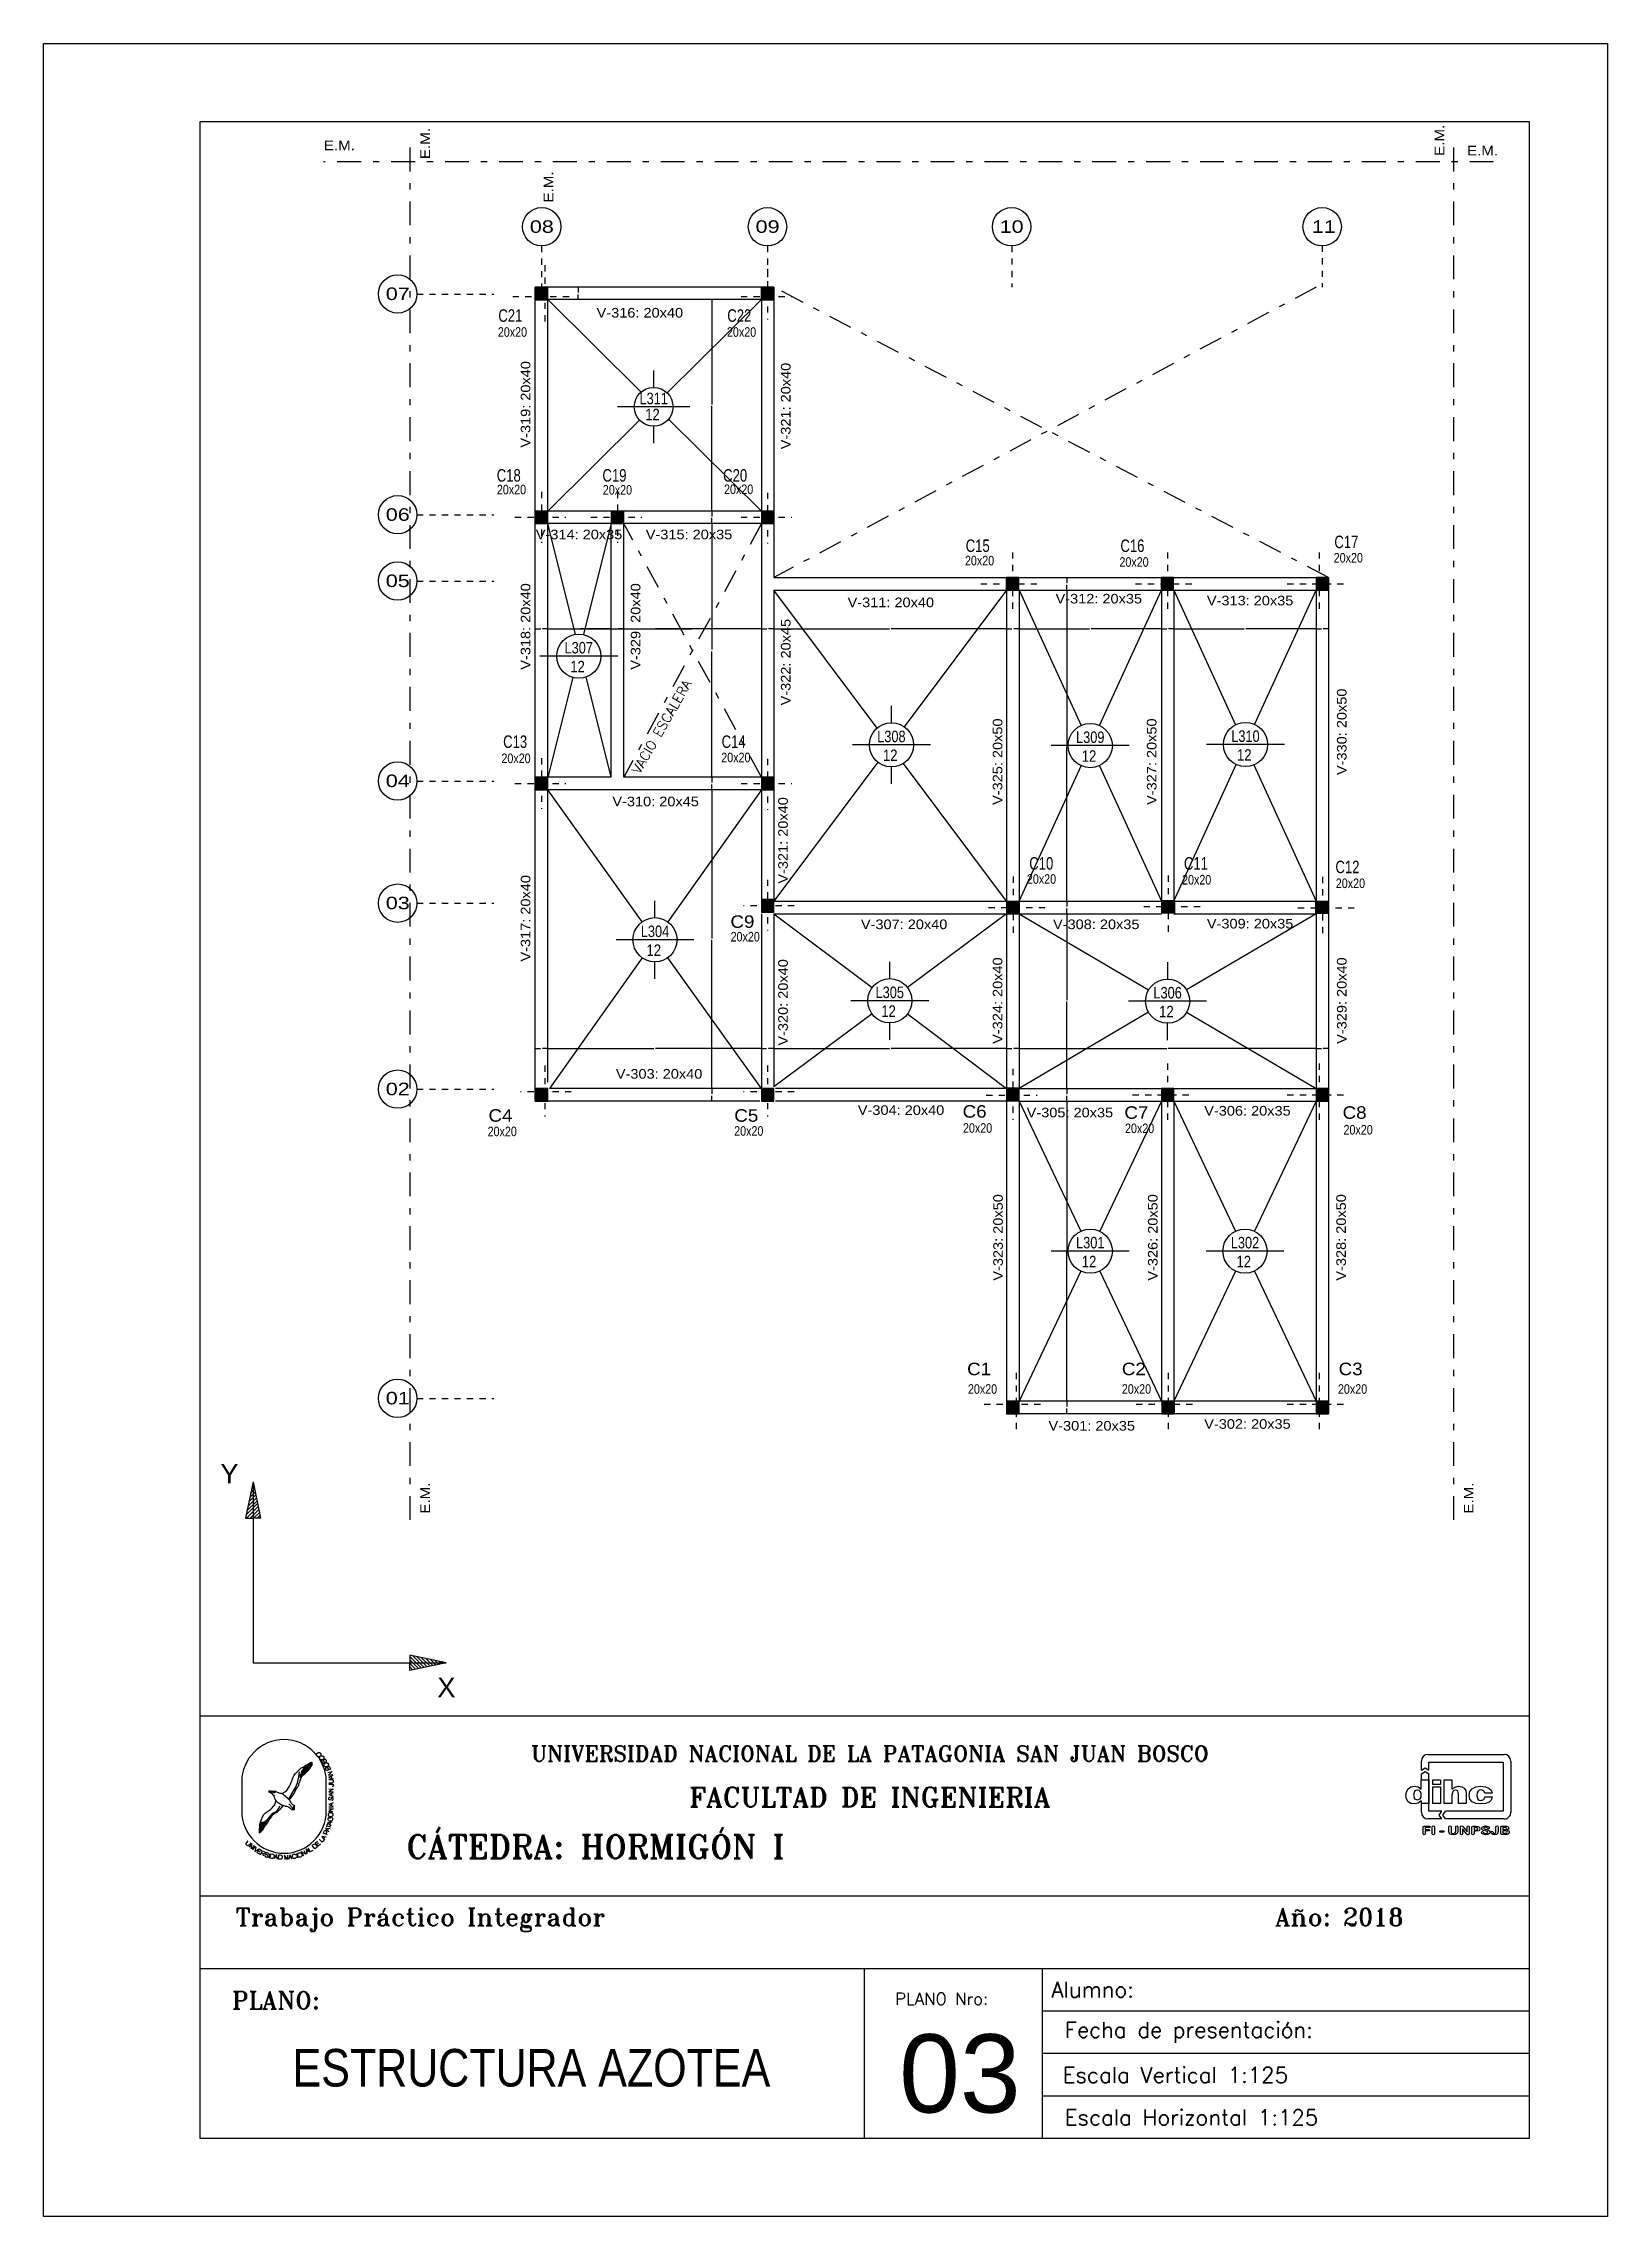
# Model space of a CAD drawing. Extents: x 215.1 to 274.5, y 29.4 to 64.1.
# Drawn here: x 215.12 to 240.12, y 29.36 to 64.09 of the extents above.
import ezdxf
from ezdxf.enums import TextEntityAlignment as Align

# ---------------------------------------------------------------- set-up
doc = ezdxf.new("R2010")
doc.units = 0
doc.linetypes.add('DASHDOT', pattern=[25.4, 12.7, -6.35, 0, -6.35])
doc.linetypes.add('DASHDOT2', pattern=[0.5, 0.25, -0.125, 0, -0.125])
doc.layers.get('0').update_dxf_attribs({"linetype": 'CONTINUOUS'})
doc.layers.get('Defpoints').update_dxf_attribs({"linetype": 'CONTINUOUS'})
for name, color, linetype in [('Baja', 2, 'CONTINUOUS'), ('CARATULA', 7, 'CONTINUOUS'), ('COLUMNA RECT', 3, 'CONTINUOUS'), ('COLUMNA REF', 3, 'CONTINUOUS'), ('COLUMNAS EJES', 1, 'CONTINUOUS'), ('Cotas', 3, 'CONTINUOUS'), ('CROQUIS', 7, 'CONTINUOUS'), ('Ejes', 8, 'CONTINUOUS'), ('Pórticos', 3, 'CONTINUOUS'), ('Recuadro', 1, 'CONTINUOUS'), ('TEXTO', 2, 'CONTINUOUS'), ('Textos', 2, 'CONTINUOUS'), ('VIG_DIMEN', 3, 'CONTINUOUS'), ('VIGAS', 5, 'CONTINUOUS')]:
    doc.layers.add(name, color=color, linetype=linetype)
doc.styles.add('INTEGRANTES', font='romans.shx', dxfattribs={"height": 2})
doc.styles.add('NARROW', font='ARIALN.TTF', dxfattribs={"width": 0.9})
doc.styles.add('ROMANS', font='romans')
doc.styles.add('ROMANT', font='romant', dxfattribs={"height": 2.5})
doc.styles.add('SAN14', font='sas_____.pfb', dxfattribs={"height": 14})
doc.styles.get("Standard").update_dxf_attribs({"font": 'arial.ttf', "height": 0.005})
doc.dimstyles.get("Standard").update_dxf_attribs({"dimtxt": 0.18, "dimasz": 0.005, "dimexe": 0.005, "dimexo": 0.005, "dimgap": 0.005, "dimtad": 0, "dimzin": 0, "dimdsep": 46, "dimtxsty": 'Standard', "dimcen": 0.005, "dimadec": 0, "dimazin": 0, "dimtfac": 1, "dimtofl": 0, "dimtmove": 0, "dimatfit": 3, "dimfxl": 0, "dimtolj": 1, "dimtzin": 0, "dimarcsym": 0})

msp = doc.modelspace()

# ---------------------------------------------------------------- texts
at = {"layer": 'Baja', "char_height": 0.3125, "width": 0.7126247, "attachment_point": 1}
for s, insert in [('Y', (217.94367, 41.39205)), ('X', (221.41156, 37.97493))]:
    msp.add_mtext(s, dxfattribs=dict(at, insert=insert))
at = {"layer": 'CARATULA', "color": 4, "style": 'ROMANT'}
msp.add_text('UNIVERSIDAD NACIONAL DE LA PATAGONIA SAN JUAN BOSCO', height=0.2499999, dxfattribs=at).set_placement((228.32523, 36.76278), align=Align.MIDDLE)
at = {"layer": 'CARATULA', "color": 3, "style": 'ROMANT'}
msp.add_text('FACULTAD DE INGENIERIA', height=0.3124999, dxfattribs=at).set_placement((228.32523, 36.06617), align=Align.MIDDLE)
at = {"layer": 'CARATULA', "color": 3}
for s, height, style, p in [('CÁTEDRA: HORMIGÓN I', 0.3749999, 'ROMANT', (220.91941, 35.08698)), ('Trabajo Práctico Integrador', 0.2812499, 'ROMANT', (218.1893, 34.01041)), ('Año: 2018', 0.28125, 'ROMANT', (234.8037, 34.01041)), ('PLANO:', 0.280281, 'ROMANT', (218.1328, 32.67976)), ('PLANO Nro:', 0.192857, 'ROMANS', (228.72941, 32.74738))]:
    msp.add_text(s, height=height, dxfattribs=dict(at, style=style)).set_placement(p)
at = {"layer": 'CARATULA', "color": 2, "style": 'SAN14'}
msp.add_text('03', height=1.249999, dxfattribs=at).set_placement((228.79419, 31.02639))
at = {"layer": 'COLUMNA REF'}
for s, width, p, p2 in [('C21', 0.822857, (222.38744, 59.64294), (222.77144, 59.64294)), ('C22', 0.72, (226.04689, 59.64294), (226.43089, 59.64294)), ('C18', 0.822857, (222.36174, 57.08865), (222.74574, 57.08865)), ('C19', 0.822857, (224.05145, 57.08865), (224.43545, 57.08865)), ('C20', 0.768, (225.98065, 57.08865), (226.36465, 57.08865)), ('C15', 0.822857, (229.85763, 55.96445), (230.24163, 55.96445)), ('C16', 0.822857, (232.33042, 55.96445), (232.71442, 55.96445)), ('C17', 0.822857, (235.75045, 56.02578), (236.13445, 56.02578)), ('C13', 0.822857, (222.46406, 52.83365), (222.84806, 52.83365)), ('C14', 0.822857, (225.95649, 52.83365), (226.34049, 52.83365)), ('C10', 0.886154, (230.8733, 50.88821), (231.2573, 50.88821)), ('C11', 0.96, (233.34608, 50.88821), (233.73008, 50.88821)), ('C12', 0.822857, (235.7673, 50.83151), (236.1513, 50.83151)), ('C9', 1.152, (226.09683, 49.95763), (226.48083, 49.95763)), ('C4', 1.152, (222.2299, 46.85958), (222.6139, 46.85958)), ('C5', 1.152, (226.15848, 46.85958), (226.54248, 46.85958)), ('C6', 1.152, (229.80798, 46.9244), (230.19198, 46.9244)), ('C7', 1.152, (232.39367, 46.90645), (232.77767, 46.90645)), ('C8', 1.152, (235.88111, 46.90645), (236.26511, 46.90645)), ('C1', 1.44, (229.88028, 42.80927), (230.26428, 42.80927)), ('C2', 1.152, (232.35307, 42.80927), (232.73707, 42.80927)), ('C3', 1.152, (235.81817, 42.80927), (236.20217, 42.80927))]:
    msp.add_text(s, height=0.2, dxfattribs=dict(at, width=width)).set_placement(p, p2, align=Align.FIT)
at = {"layer": 'Cotas', "width": 0.8}
for p in [(222.37945, 59.40316), (226.04156, 59.40316), (222.36394, 56.88533), (224.05784, 56.88141), (225.99485, 56.88925), (235.73959, 55.79575), (229.84565, 55.75026), (232.31473, 55.72752), (222.43658, 52.59014), (225.95045, 52.60436), (230.83547, 50.66161), (233.31594, 50.65024), (235.77364, 50.59338), (226.09993, 49.73972), (222.21616, 46.62815), (226.15682, 46.63526), (229.81412, 46.68299), (232.40402, 46.67721), (235.89653, 46.65462), (229.89306, 42.51167), (232.35363, 42.51167), (235.80741, 42.51167)]:
    msp.add_text('20x20', height=0.1533, dxfattribs=at).set_placement(p)
at = {"layer": 'Pórticos', "linetype": 'Continuous', "ltscale": 0.1}
for s, width, p, p2 in [('08', 1.28, (222.89047, 61.06467), (223.27447, 61.06467)), ('09', 1.28, (226.4989, 61.06467), (226.8829, 61.06467)), ('10', 1.645714, (230.39951, 61.06467), (230.78351, 61.06467)), ('11', 1.92, (235.38954, 61.06467), (235.77354, 61.06467)), ('07', 1.28, (220.5877, 59.99084), (220.9717, 59.99084)), ('06', 1.28, (220.5877, 56.46284), (220.9717, 56.46284)), ('05', 1.28, (220.5877, 55.40422), (220.9717, 55.40422)), ('04', 1.28, (220.5877, 52.20784), (220.9717, 52.20784)), ('03', 1.28, (220.5877, 50.25563), (220.9717, 50.25563)), ('02', 1.28, (220.5877, 47.28357), (220.9717, 47.28357)), ('01', 1.645714, (220.5877, 42.34267), (220.9717, 42.34267))]:
    msp.add_text(s, height=0.2, dxfattribs=dict(at, width=width)).set_placement(p, p2, align=Align.FIT)
at = {"layer": 'TEXTO', "style": 'INTEGRANTES'}
for s, height, p in [('Alumno:', 0.25, (231.88841, 32.99076)), ('Fecha de presentación:', 0.2499999, (233.42581, 32.31166)), ('Escala Vertical 1:125', 0.2499999, (233.20996, 31.63256)), ('Escala Horizontal 1:125', 0.2499999, (233.46772, 30.95345))]:
    msp.add_text(s, height=height, dxfattribs=at).set_placement(p, align=Align.MIDDLE)
at = {"layer": 'Textos'}
for s, width, p, p2 in [('L311', 0.821918, (224.64361, 58.32659), (225.09721, 58.32659)), ('12', 0.947569, (224.73521, 58.06949), (224.96763, 58.06949)), ('L307', 0.704501, (223.44563, 54.34275), (223.89923, 54.34275)), ('12', 0.947569, (223.53723, 54.04125), (223.76965, 54.04125)), ('L308', 0.704501, (228.44326, 52.92498), (228.89686, 52.92498)), ('12', 0.947569, (228.53486, 52.62348), (228.76728, 52.62348)), ('L309', 0.704501, (231.62182, 52.91259), (232.07542, 52.91259)), ('12', 0.947569, (231.71316, 52.61177), (231.94558, 52.61177)), ('L310', 0.778659, (234.10238, 52.92958), (234.55598, 52.92958)), ('12', 0.947569, (234.19371, 52.62876), (234.42613, 52.62876)), ('L304', 0.704501, (224.6643, 49.8104), (225.1179, 49.8104)), ('12', 0.947569, (224.75564, 49.50958), (224.98806, 49.50958)), ('L305', 0.704501, (228.41685, 48.83567), (228.87045, 48.83567)), ('L306', 0.704501, (232.85821, 48.82939), (233.31181, 48.82939)), ('12', 0.947569, (228.50819, 48.53485), (228.74061, 48.53485)), ('12', 0.947569, (232.94955, 48.52857), (233.18197, 48.52857)), ('L301', 0.778659, (231.62182, 44.83551), (232.07542, 44.83551)), ('L302', 0.704501, (234.09461, 44.83551), (234.54821, 44.83551)), ('12', 0.947569, (231.71316, 44.53349), (231.94558, 44.53349)), ('12', 0.947569, (234.18595, 44.53349), (234.41837, 44.53349))]:
    msp.add_text(s, height=0.18396, dxfattribs=dict(at, width=width)).set_placement(p, p2, align=Align.FIT)
at = {"layer": 'Textos', "style": 'NARROW'}
msp.add_text('ESTRUCTURA AZOTEA', height=0.6, dxfattribs=at).set_placement((219.09825, 31.4415))
at = {"layer": 'VIG_DIMEN'}
for s, width, p, p2 in [('E.M.', 1.391297, (219.59754, 62.38503), (220.09521, 62.38503)), ('E.M.', 1.391297, (237.87039, 62.30221), (238.36806, 62.30221)), ('V-316: 20x40', 0.845157, (223.95821, 59.71133), (225.34021, 59.71133)), ('V-314: 20x35', 0.832154, (222.98635, 56.16787), (224.36835, 56.16787)), ('V-315: 20x35', 0.832154, (224.74414, 56.16787), (226.12614, 56.16787)), ('V-311: 20x40', 0.87242, (227.96965, 55.08246), (229.35165, 55.08246)), ('V-312: 20x35', 0.832154, (231.2938, 55.14171), (232.6758, 55.14171)), ('V-313: 20x35', 0.832154, (233.71244, 55.11128), (235.09444, 55.11128)), ('V-310: 20x45', 0.845157, (224.21052, 51.90144), (225.59252, 51.90144)), ('V-307: 20x40', 0.832154, (228.18255, 49.93777), (229.56455, 49.93777)), ('V-308: 20x35', 0.819546, (231.2532, 49.93777), (232.6352, 49.93777)), ('V-309: 20x35', 0.819546, (233.71244, 49.94822), (235.09444, 49.94822)), ('V-303: 20x40', 0.832154, (224.26566, 47.5479), (225.64766, 47.5479)), ('V-304: 20x40', 0.832154, (228.13338, 46.96874), (229.51538, 46.96874)), ('V-305: 20x35', 0.819546, (230.83205, 46.92964), (232.21405, 46.92964)), ('V-306: 20x35', 0.819546, (233.66982, 46.95856), (235.05182, 46.95856)), ('V-301: 20x35', 0.845157, (231.18085, 41.92397), (232.56285, 41.92397)), ('V-302: 20x35', 0.819546, (233.66982, 41.9529), (235.05182, 41.9529))]:
    msp.add_text(s, height=0.1533, dxfattribs=dict(at, width=width)).set_placement(p, p2, align=Align.FIT)
for s, width, p, p2 in [('E.M.', 1.391297, (221.29365, 62.2426), (221.29365, 62.74027)), ('E.M.', 1.391297, (237.50735, 62.29436), (237.50735, 62.79203)), ('E.M.', 1.391297, (223.26501, 61.5491), (223.26501, 62.04677)), ('V-319: 20x40', 0.845157, (222.89932, 57.63283), (222.89932, 59.01483)), ('V-321: 20x40', 0.845157, (227.05748, 57.60606), (227.05748, 58.98806)), ('V-318: 20x40', 0.845157, (222.89932, 54.08299), (222.89932, 55.46499)), ('V-329: 20x40', 0.819546, (224.65811, 54.08299), (224.65811, 55.46499)), ('V-322: 20x45', 0.807314, (227.05748, 53.51321), (227.05748, 54.89521)), ('V-330: 20x50', 0.832154, (235.94456, 52.39961), (235.94456, 53.78161)), ('V-325: 20x50', 0.819546, (230.44364, 51.92236), (230.44364, 53.30436)), ('V-327: 20x50', 0.819546, (232.907, 51.92236), (232.907, 53.30436)), ('V-321: 20x40', 0.845157, (227.01407, 50.66413), (227.01407, 52.04613)), ('V-317: 20x40', 0.845157, (222.89932, 49.41929), (222.89932, 50.80129)), ('V-320: 20x40', 0.832154, (227.01407, 48.07549), (227.01407, 49.45749)), ('V-324: 20x40', 0.819546, (230.44364, 48.1043), (230.44364, 49.4863)), ('V-329: 20x40', 0.819546, (235.94456, 48.1043), (235.94456, 49.4863)), ('V-323: 20x50', 0.819546, (230.45093, 44.31969), (230.45093, 45.70169)), ('V-326: 20x50', 0.819546, (232.92372, 44.31969), (232.92372, 45.70169)), ('V-328: 20x50', 0.819546, (235.93402, 44.31969), (235.93402, 45.70169)), ('E.M.', 1.391297, (221.29365, 40.59648), (221.29365, 41.09414)), ('E.M.', 1.391297, (237.97359, 40.59648), (237.97359, 41.09414))]:
    msp.add_text(s, height=0.1533, rotation=90, dxfattribs=dict(at, width=width)).set_placement(p, p2, align=Align.FIT)
at = {"layer": 'VIG_DIMEN', "style": 'ROMANS'}
msp.add_text('VACIO ESCALERA', height=0.1533, rotation=60.247851, dxfattribs=at).set_placement((224.64614, 52.40402))

# ---------------------------------------------------------------- blocks, each defined once
blk = doc.blocks.new('*D7')
at = {"layer": 'Cotas', "color": 0, "linetype": 'Continuous', "lineweight": -2}
for p, q in [((222.983, 54.735), (223.063, 54.735)), ((223.173, 54.735), (223.093, 54.735))]:
    blk.add_line(p, q, dxfattribs=at)
at = {"layer": 'Cotas', "color": 0, "linetype": 'Continuous'}
for points in [[(222.983, 54.736), (222.983, 54.735), (222.978, 54.735)], [(223.173, 54.736), (223.173, 54.735), (223.178, 54.735)]]:
    blk.add_solid(points, dxfattribs=at)
at = {"layer": 'Defpoints', "color": 0, "linetype": 'Continuous'}
for p in [(222.978, 54.735), (223.178, 54.735), (223.178, 54.735)]:
    blk.add_point(p, dxfattribs=at)
at = {"layer": 'Cotas', "color": 0, "linetype": 'Continuous', "insert": (223.078, 54.735), "char_height": 0.005, "attachment_point": 5}
blk.add_mtext('\\A1;0.20 m', dxfattribs=at)
blk = doc.blocks.new('*D8')
at = {"layer": 'Cotas', "color": 0, "lineweight": -2}
for p, q in [((226.597, 54.735), (226.676, 54.735)), ((226.787, 54.735), (226.707, 54.735))]:
    blk.add_line(p, q, dxfattribs=at)
at = {"layer": 'Cotas', "color": 0}
for points in [[(226.597, 54.736), (226.597, 54.735), (226.592, 54.735)], [(226.787, 54.736), (226.787, 54.735), (226.792, 54.735)]]:
    blk.add_solid(points, dxfattribs=at)
at = {"layer": 'Defpoints', "color": 0}
for p in [(226.592, 54.735), (226.792, 54.735), (226.792, 54.735)]:
    blk.add_point(p, dxfattribs=at)
at = {"layer": 'Cotas', "color": 0, "insert": (226.692, 54.735), "char_height": 0.005, "attachment_point": 5}
blk.add_mtext('\\A1;0.20 m', dxfattribs=at)
blk = doc.blocks.new('*D9')
at = {"layer": 'Cotas', "color": 0, "lineweight": -2}
for p, q in [((226.797, 54.735), (228.639, 54.735)), ((230.507, 54.735), (228.665, 54.735))]:
    blk.add_line(p, q, dxfattribs=at)
at = {"layer": 'Cotas', "color": 0}
for points in [[(226.797, 54.736), (226.797, 54.735), (226.792, 54.735)], [(230.507, 54.736), (230.507, 54.735), (230.512, 54.735)]]:
    blk.add_solid(points, dxfattribs=at)
at = {"layer": 'Defpoints', "color": 0}
for p in [(226.792, 54.735), (230.512, 54.735), (230.512, 54.735)]:
    blk.add_point(p, dxfattribs=at)
at = {"layer": 'Cotas', "color": 0, "insert": (228.652, 54.735), "char_height": 0.005, "attachment_point": 5}
blk.add_mtext('\\A1;3.7 m', dxfattribs=at)
blk = doc.blocks.new('*D10')
at = {"layer": 'Cotas', "color": 0, "lineweight": -2}
for p, q in [((230.517, 54.735), (230.597, 54.735)), ((230.707, 54.735), (230.628, 54.735))]:
    blk.add_line(p, q, dxfattribs=at)
at = {"layer": 'Cotas', "color": 0}
for points in [[(230.517, 54.736), (230.517, 54.735), (230.512, 54.735)], [(230.707, 54.736), (230.707, 54.735), (230.712, 54.735)]]:
    blk.add_solid(points, dxfattribs=at)
at = {"layer": 'Defpoints', "color": 0}
for p in [(230.512, 54.735), (230.712, 54.735), (230.712, 54.735)]:
    blk.add_point(p, dxfattribs=at)
at = {"layer": 'Cotas', "color": 0, "insert": (230.612, 54.735), "char_height": 0.005, "attachment_point": 5}
blk.add_mtext('\\A1;0.20 m', dxfattribs=at)
blk = doc.blocks.new('*D11')
at = {"layer": 'Cotas', "color": 0, "lineweight": -2}
for p, q in [((230.717, 54.735), (231.835, 54.735)), ((232.98, 54.735), (231.862, 54.735))]:
    blk.add_line(p, q, dxfattribs=at)
at = {"layer": 'Cotas', "color": 0}
for points in [[(230.717, 54.736), (230.717, 54.735), (230.712, 54.735)], [(232.98, 54.736), (232.98, 54.735), (232.985, 54.735)]]:
    blk.add_solid(points, dxfattribs=at)
at = {"layer": 'Defpoints', "color": 0}
for p in [(230.712, 54.735), (232.985, 54.735), (232.985, 54.735)]:
    blk.add_point(p, dxfattribs=at)
at = {"layer": 'Cotas', "color": 0, "insert": (231.849, 54.735), "char_height": 0.005, "attachment_point": 5}
blk.add_mtext('\\A1;2.3 m', dxfattribs=at)
blk = doc.blocks.new('*D12')
at = {"layer": 'Cotas', "color": 0, "lineweight": -2}
for p, q in [((235.463, 54.735), (235.542, 54.735)), ((235.653, 54.735), (235.573, 54.735))]:
    blk.add_line(p, q, dxfattribs=at)
at = {"layer": 'Cotas', "color": 0}
for points in [[(235.463, 54.736), (235.463, 54.735), (235.458, 54.735)], [(235.653, 54.736), (235.653, 54.735), (235.658, 54.735)]]:
    blk.add_solid(points, dxfattribs=at)
at = {"layer": 'Defpoints', "color": 0}
for p in [(235.458, 54.735), (235.658, 54.735), (235.658, 54.735)]:
    blk.add_point(p, dxfattribs=at)
at = {"layer": 'Cotas', "color": 0, "insert": (235.558, 54.735), "char_height": 0.005, "attachment_point": 5}
blk.add_mtext('\\A1;0.20 m', dxfattribs=at)
blk = doc.blocks.new('*D13')
at = {"layer": 'Cotas', "color": 0, "lineweight": -2}
for p, q in [((225.802, 56.614), (225.802, 56.534)), ((225.802, 56.424), (225.802, 56.504))]:
    blk.add_line(p, q, dxfattribs=at)
at = {"layer": 'Cotas', "color": 0}
for points in [[(225.801, 56.614), (225.803, 56.614), (225.802, 56.619)], [(225.801, 56.424), (225.803, 56.424), (225.802, 56.419)]]:
    blk.add_solid(points, dxfattribs=at)
at = {"layer": 'Defpoints', "color": 0}
for p in [(225.802, 56.619), (225.802, 56.619), (225.802, 56.419)]:
    blk.add_point(p, dxfattribs=at)
at = {"layer": 'Cotas', "color": 0, "insert": (225.802, 56.519), "char_height": 0.005, "attachment_point": 5, "rotation": 90}
blk.add_mtext('\\A1;0.20 m', dxfattribs=at)
blk = doc.blocks.new('*D14')
at = {"layer": 'Cotas', "color": 0, "lineweight": -2}
for p, q in [((225.802, 59.992), (225.802, 58.321)), ((225.802, 56.624), (225.802, 58.295))]:
    blk.add_line(p, q, dxfattribs=at)
at = {"layer": 'Cotas', "color": 0}
for points in [[(225.801, 59.992), (225.803, 59.992), (225.802, 59.997)], [(225.801, 56.624), (225.803, 56.624), (225.802, 56.619)]]:
    blk.add_solid(points, dxfattribs=at)
at = {"layer": 'Defpoints', "color": 0}
for p in [(225.802, 59.997), (225.802, 59.997), (225.802, 56.619)]:
    blk.add_point(p, dxfattribs=at)
at = {"layer": 'Cotas', "color": 0, "insert": (225.802, 58.308), "char_height": 0.005, "attachment_point": 5, "rotation": 90}
blk.add_mtext('\\A1;3.4 m', dxfattribs=at)
blk = doc.blocks.new('*D15')
at = {"layer": 'Cotas', "color": 0, "lineweight": -2}
for p, q in [((223.661, 60.192), (223.661, 60.112)), ((223.661, 60.002), (223.661, 60.082))]:
    blk.add_line(p, q, dxfattribs=at)
at = {"layer": 'Cotas', "color": 0}
for points in [[(223.66, 60.192), (223.662, 60.192), (223.661, 60.197)], [(223.66, 60.002), (223.662, 60.002), (223.661, 59.997)]]:
    blk.add_solid(points, dxfattribs=at)
at = {"layer": 'Defpoints', "color": 0}
for p in [(223.661, 60.197), (223.661, 60.197), (223.661, 59.997)]:
    blk.add_point(p, dxfattribs=at)
at = {"layer": 'Cotas', "color": 0, "insert": (223.661, 60.097), "char_height": 0.005, "attachment_point": 5, "rotation": 90}
blk.add_mtext('\\A1;0.20 m', dxfattribs=at)
blk = doc.blocks.new('*D16')
at = {"layer": 'Cotas', "color": 0, "lineweight": -2}
for p, q in [((231.474, 42.389), (231.474, 42.31)), ((231.474, 42.199), (231.474, 42.279))]:
    blk.add_line(p, q, dxfattribs=at)
at = {"layer": 'Cotas', "color": 0}
for points in [[(231.474, 42.389), (231.475, 42.389), (231.474, 42.394)], [(231.474, 42.199), (231.475, 42.199), (231.474, 42.194)]]:
    blk.add_solid(points, dxfattribs=at)
at = {"layer": 'Defpoints', "color": 0}
for p in [(231.474, 42.394), (231.474, 42.394), (231.474, 42.194)]:
    blk.add_point(p, dxfattribs=at)
at = {"layer": 'Cotas', "color": 0, "insert": (231.474, 42.294), "char_height": 0.005, "attachment_point": 5, "rotation": 90}
blk.add_mtext('\\A1;0.20 m', dxfattribs=at)
blk = doc.blocks.new('*D17')
at = {"layer": 'Cotas', "color": 0, "lineweight": -2}
for p, q in [((231.474, 47.185), (231.474, 44.805)), ((231.474, 42.399), (231.474, 44.778))]:
    blk.add_line(p, q, dxfattribs=at)
at = {"layer": 'Cotas', "color": 0}
for points in [[(231.474, 47.185), (231.475, 47.185), (231.474, 47.19)], [(231.474, 42.399), (231.475, 42.399), (231.474, 42.394)]]:
    blk.add_solid(points, dxfattribs=at)
at = {"layer": 'Defpoints', "color": 0}
for p in [(231.474, 47.19), (231.474, 47.19), (231.474, 42.394)]:
    blk.add_point(p, dxfattribs=at)
at = {"layer": 'Cotas', "color": 0, "insert": (231.474, 44.792), "char_height": 0.005, "attachment_point": 5, "rotation": 90}
blk.add_mtext('\\A1;4.8 m', dxfattribs=at)
blk = doc.blocks.new('*D18')
at = {"layer": 'Cotas', "color": 0, "lineweight": -2}
for p, q in [((231.474, 47.385), (231.474, 47.305)), ((231.474, 47.195), (231.474, 47.274))]:
    blk.add_line(p, q, dxfattribs=at)
at = {"layer": 'Cotas', "color": 0}
for points in [[(231.474, 47.385), (231.475, 47.385), (231.474, 47.39)], [(231.474, 47.195), (231.475, 47.195), (231.474, 47.19)]]:
    blk.add_solid(points, dxfattribs=at)
at = {"layer": 'Defpoints', "color": 0}
for p in [(231.474, 47.39), (231.474, 47.39), (231.474, 47.19)]:
    blk.add_point(p, dxfattribs=at)
at = {"layer": 'Cotas', "color": 0, "insert": (231.474, 47.29), "char_height": 0.005, "attachment_point": 5, "rotation": 90}
blk.add_mtext('\\A1;0.20 m', dxfattribs=at)
blk = doc.blocks.new('*D19')
at = {"layer": 'Cotas', "color": 0, "lineweight": -2}
for p, q in [((231.474, 50.179), (231.474, 48.8)), ((231.474, 47.395), (231.474, 48.774))]:
    blk.add_line(p, q, dxfattribs=at)
at = {"layer": 'Cotas', "color": 0}
for points in [[(231.474, 50.179), (231.475, 50.179), (231.474, 50.184)], [(231.474, 47.395), (231.475, 47.395), (231.474, 47.39)]]:
    blk.add_solid(points, dxfattribs=at)
at = {"layer": 'Defpoints', "color": 0}
for p in [(231.474, 50.184), (231.474, 50.184), (231.474, 47.39)]:
    blk.add_point(p, dxfattribs=at)
at = {"layer": 'Cotas', "color": 0, "insert": (231.474, 48.787), "char_height": 0.005, "attachment_point": 5, "rotation": 90}
blk.add_mtext('\\A1;2.8 m', dxfattribs=at)
blk = doc.blocks.new('*D20')
at = {"layer": 'Cotas', "color": 0, "lineweight": -2}
for p, q in [((231.474, 50.379), (231.474, 50.3)), ((231.474, 50.189), (231.474, 50.269))]:
    blk.add_line(p, q, dxfattribs=at)
at = {"layer": 'Cotas', "color": 0}
for points in [[(231.474, 50.379), (231.475, 50.379), (231.474, 50.384)], [(231.474, 50.189), (231.475, 50.189), (231.474, 50.184)]]:
    blk.add_solid(points, dxfattribs=at)
at = {"layer": 'Defpoints', "color": 0}
for p in [(231.474, 50.384), (231.474, 50.384), (231.474, 50.184)]:
    blk.add_point(p, dxfattribs=at)
at = {"layer": 'Cotas', "color": 0, "insert": (231.474, 50.284), "char_height": 0.005, "attachment_point": 5, "rotation": 90}
blk.add_mtext('\\A1;0.20 m', dxfattribs=at)
blk = doc.blocks.new('*D21')
at = {"layer": 'Cotas', "color": 0, "lineweight": -2}
for p, q in [((231.474, 55.351), (231.474, 52.884)), ((231.474, 50.389), (231.474, 52.857))]:
    blk.add_line(p, q, dxfattribs=at)
at = {"layer": 'Cotas', "color": 0}
for points in [[(231.474, 55.351), (231.475, 55.351), (231.474, 55.356)], [(231.474, 50.389), (231.475, 50.389), (231.474, 50.384)]]:
    blk.add_solid(points, dxfattribs=at)
at = {"layer": 'Defpoints', "color": 0}
for p in [(231.474, 55.356), (231.474, 55.356), (231.474, 50.384)]:
    blk.add_point(p, dxfattribs=at)
at = {"layer": 'Cotas', "color": 0, "insert": (231.474, 52.87), "char_height": 0.005, "attachment_point": 5, "rotation": 90}
blk.add_mtext('\\A1;5.0 m', dxfattribs=at)
blk = doc.blocks.new('*D22')
at = {"layer": 'Cotas', "color": 0, "lineweight": -2}
for p, q in [((231.474, 55.551), (231.474, 55.471)), ((231.474, 55.361), (231.474, 55.441))]:
    blk.add_line(p, q, dxfattribs=at)
at = {"layer": 'Cotas', "color": 0}
for points in [[(231.474, 55.551), (231.475, 55.551), (231.474, 55.556)], [(231.474, 55.361), (231.475, 55.361), (231.474, 55.356)]]:
    blk.add_solid(points, dxfattribs=at)
at = {"layer": 'Defpoints', "color": 0}
for p in [(231.474, 55.556), (231.474, 55.556), (231.474, 55.356)]:
    blk.add_point(p, dxfattribs=at)
at = {"layer": 'Cotas', "color": 0, "insert": (231.474, 55.456), "char_height": 0.005, "attachment_point": 5, "rotation": 90}
blk.add_mtext('\\A1;0.20 m', dxfattribs=at)
blk = doc.blocks.new('*D23')
at = {"layer": 'Defpoints', "color": 0}
for p in [(232.985, 54.735), (233.185, 54.735), (233.185, 54.735)]:
    blk.add_point(p, dxfattribs=at)
at = {"layer": 'VIGAS', "color": 0, "lineweight": -2}
for p, q in [((232.99, 54.735), (233.07, 54.735)), ((233.18, 54.735), (233.1, 54.735))]:
    blk.add_line(p, q, dxfattribs=at)
at = {"layer": 'VIGAS', "color": 0}
for points in [[(232.99, 54.736), (232.99, 54.735), (232.985, 54.735)], [(233.18, 54.736), (233.18, 54.735), (233.185, 54.735)]]:
    blk.add_solid(points, dxfattribs=at)
at = {"layer": 'VIGAS', "color": 0, "insert": (233.085, 54.735), "char_height": 0.005, "attachment_point": 5}
blk.add_mtext('\\A1;0.20 m', dxfattribs=at)
blk = doc.blocks.new('*D24')
at = {"layer": 'Cotas', "color": 0, "lineweight": -2}
for p, q in [((233.19, 54.735), (234.308, 54.735)), ((235.453, 54.735), (234.335, 54.735))]:
    blk.add_line(p, q, dxfattribs=at)
at = {"layer": 'Cotas', "color": 0}
for points in [[(233.19, 54.736), (233.19, 54.735), (233.185, 54.735)], [(235.453, 54.736), (235.453, 54.735), (235.458, 54.735)]]:
    blk.add_solid(points, dxfattribs=at)
at = {"layer": 'Defpoints', "color": 0}
for p in [(233.185, 54.735), (235.458, 54.735), (235.458, 54.735)]:
    blk.add_point(p, dxfattribs=at)
at = {"layer": 'Cotas', "color": 0, "insert": (234.321, 54.735), "char_height": 0.005, "attachment_point": 5}
blk.add_mtext('\\A1;2.3 m', dxfattribs=at)
blk = doc.blocks.new('*D25')
at = {"layer": 'Defpoints', "color": 0}
for p in [(225.802, 52.364), (225.802, 52.164), (225.802, 52.164)]:
    blk.add_point(p, dxfattribs=at)
at = {"layer": 'VIGAS', "color": 0, "lineweight": -2}
for p, q in [((225.802, 52.359), (225.802, 52.279)), ((225.802, 52.169), (225.802, 52.249))]:
    blk.add_line(p, q, dxfattribs=at)
at = {"layer": 'VIGAS', "color": 0}
for points in [[(225.801, 52.359), (225.803, 52.359), (225.802, 52.364)], [(225.801, 52.169), (225.803, 52.169), (225.802, 52.164)]]:
    blk.add_solid(points, dxfattribs=at)
at = {"layer": 'VIGAS', "color": 0, "insert": (225.802, 52.264), "char_height": 0.005, "attachment_point": 5, "rotation": 90}
blk.add_mtext('\\A1;0.20 m', dxfattribs=at)
blk = doc.blocks.new('*D26')
at = {"layer": 'Cotas', "color": 0, "lineweight": -2}
for p, q in [((225.802, 52.159), (225.802, 49.79)), ((225.802, 47.395), (225.802, 49.763))]:
    blk.add_line(p, q, dxfattribs=at)
at = {"layer": 'Cotas', "color": 0}
for points in [[(225.801, 52.159), (225.803, 52.159), (225.802, 52.164)], [(225.801, 47.395), (225.803, 47.395), (225.802, 47.39)]]:
    blk.add_solid(points, dxfattribs=at)
at = {"layer": 'Defpoints', "color": 0}
for p in [(225.802, 52.164), (225.802, 47.39), (225.802, 47.39)]:
    blk.add_point(p, dxfattribs=at)
at = {"layer": 'Cotas', "color": 0, "insert": (225.802, 49.777), "char_height": 0.005, "attachment_point": 5, "rotation": 90}
blk.add_mtext('\\A1;4.8 m', dxfattribs=at)
blk = doc.blocks.new('*D27')
at = {"layer": 'Defpoints', "color": 0}
for p in [(225.802, 47.39), (225.802, 47.19), (225.802, 47.19)]:
    blk.add_point(p, dxfattribs=at)
at = {"layer": 'VIGAS', "color": 0, "lineweight": -2}
for p, q in [((225.802, 47.385), (225.802, 47.305)), ((225.802, 47.195), (225.802, 47.274))]:
    blk.add_line(p, q, dxfattribs=at)
at = {"layer": 'VIGAS', "color": 0}
for points in [[(225.801, 47.385), (225.803, 47.385), (225.802, 47.39)], [(225.801, 47.195), (225.803, 47.195), (225.802, 47.19)]]:
    blk.add_solid(points, dxfattribs=at)
at = {"layer": 'VIGAS', "color": 0, "insert": (225.802, 47.29), "char_height": 0.005, "attachment_point": 5, "rotation": 90}
blk.add_mtext('\\A1;0.20 m', dxfattribs=at)
blk = doc.blocks.new('*D28')
at = {"layer": 'Cotas', "color": 0, "lineweight": -2}
for p, q in [((223.183, 54.735), (224.871, 54.735)), ((226.587, 54.735), (224.898, 54.735))]:
    blk.add_line(p, q, dxfattribs=at)
at = {"layer": 'Cotas', "color": 0}
for points in [[(223.183, 54.736), (223.183, 54.735), (223.178, 54.735)], [(226.587, 54.736), (226.587, 54.735), (226.592, 54.735)]]:
    blk.add_solid(points, dxfattribs=at)
at = {"layer": 'Defpoints', "color": 0}
for p in [(223.178, 54.735), (226.592, 54.735), (226.592, 54.735)]:
    blk.add_point(p, dxfattribs=at)
at = {"layer": 'Cotas', "color": 0, "insert": (224.885, 54.735), "char_height": 0.005, "attachment_point": 5}
blk.add_mtext('\\A1;3.4 m', dxfattribs=at)
blk = doc.blocks.new('*D29')
at = {"layer": 'Defpoints', "color": 0}
for p in [(222.978, 48.029), (223.178, 48.029), (223.178, 48.029)]:
    blk.add_point(p, dxfattribs=at)
at = {"layer": 'Ejes', "color": 0, "lineweight": -2}
for p, q in [((222.983, 48.029), (223.063, 48.029)), ((223.173, 48.029), (223.093, 48.029))]:
    blk.add_line(p, q, dxfattribs=at)
at = {"layer": 'Ejes', "color": 0}
for points in [[(222.983, 48.029), (222.983, 48.028), (222.978, 48.029)], [(223.173, 48.029), (223.173, 48.028), (223.178, 48.029)]]:
    blk.add_solid(points, dxfattribs=at)
at = {"layer": 'Ejes', "color": 0, "insert": (223.078, 48.029), "char_height": 0.005, "attachment_point": 5}
blk.add_mtext('\\A1;0.20 m', dxfattribs=at)
blk = doc.blocks.new('*D30')
at = {"layer": 'Cotas', "color": 0, "lineweight": -2}
for p, q in [((223.183, 48.029), (224.871, 48.029)), ((226.587, 48.029), (224.898, 48.029))]:
    blk.add_line(p, q, dxfattribs=at)
at = {"layer": 'Cotas', "color": 0}
for points in [[(223.183, 48.029), (223.183, 48.028), (223.178, 48.029)], [(226.587, 48.029), (226.587, 48.028), (226.592, 48.029)]]:
    blk.add_solid(points, dxfattribs=at)
at = {"layer": 'Defpoints', "color": 0}
for p in [(223.178, 48.029), (226.592, 48.029), (226.592, 48.029)]:
    blk.add_point(p, dxfattribs=at)
at = {"layer": 'Cotas', "color": 0, "insert": (224.885, 48.029), "char_height": 0.005, "attachment_point": 5}
blk.add_mtext('\\A1;3.4 m', dxfattribs=at)
blk = doc.blocks.new('*D31')
at = {"layer": 'Defpoints', "color": 0}
for p in [(226.592, 48.029), (226.792, 48.029), (226.792, 48.029)]:
    blk.add_point(p, dxfattribs=at)
at = {"layer": 'Ejes', "color": 0, "lineweight": -2}
for p, q in [((226.597, 48.029), (226.676, 48.029)), ((226.787, 48.029), (226.707, 48.029))]:
    blk.add_line(p, q, dxfattribs=at)
at = {"layer": 'Ejes', "color": 0}
for points in [[(226.597, 48.029), (226.597, 48.028), (226.592, 48.029)], [(226.787, 48.029), (226.787, 48.028), (226.792, 48.029)]]:
    blk.add_solid(points, dxfattribs=at)
at = {"layer": 'Ejes', "color": 0, "insert": (226.692, 48.029), "char_height": 0.005, "attachment_point": 5}
blk.add_mtext('\\A1;0.20 m', dxfattribs=at)
blk = doc.blocks.new('*D32')
at = {"layer": 'Cotas', "color": 0, "lineweight": -2}
for p, q in [((226.797, 48.029), (228.639, 48.029)), ((230.507, 48.029), (228.665, 48.029))]:
    blk.add_line(p, q, dxfattribs=at)
at = {"layer": 'Cotas', "color": 0}
for points in [[(226.797, 48.029), (226.797, 48.028), (226.792, 48.029)], [(230.507, 48.029), (230.507, 48.028), (230.512, 48.029)]]:
    blk.add_solid(points, dxfattribs=at)
at = {"layer": 'Defpoints', "color": 0}
for p in [(226.792, 48.029), (230.512, 48.029), (230.512, 48.029)]:
    blk.add_point(p, dxfattribs=at)
at = {"layer": 'Cotas', "color": 0, "insert": (228.652, 48.029), "char_height": 0.005, "attachment_point": 5}
blk.add_mtext('\\A1;3.7 m', dxfattribs=at)
blk = doc.blocks.new('*D33')
at = {"layer": 'Defpoints', "color": 0}
for p in [(230.512, 48.029), (230.712, 48.029), (230.712, 48.029)]:
    blk.add_point(p, dxfattribs=at)
at = {"layer": 'Ejes', "color": 0, "lineweight": -2}
for p, q in [((230.517, 48.029), (230.597, 48.029)), ((230.707, 48.029), (230.628, 48.029))]:
    blk.add_line(p, q, dxfattribs=at)
at = {"layer": 'Ejes', "color": 0}
for points in [[(230.517, 48.029), (230.517, 48.028), (230.512, 48.029)], [(230.707, 48.029), (230.707, 48.028), (230.712, 48.029)]]:
    blk.add_solid(points, dxfattribs=at)
at = {"layer": 'Ejes', "color": 0, "insert": (230.612, 48.029), "char_height": 0.005, "attachment_point": 5}
blk.add_mtext('\\A1;0.20 m', dxfattribs=at)
blk = doc.blocks.new('*D34')
at = {"layer": 'Cotas', "color": 0, "lineweight": -2}
for p, q in [((230.717, 48.029), (233.075, 48.029)), ((235.453, 48.029), (233.095, 48.029))]:
    blk.add_line(p, q, dxfattribs=at)
at = {"layer": 'Cotas', "color": 0}
for points in [[(230.717, 48.029), (230.717, 48.028), (230.712, 48.029)], [(235.453, 48.029), (235.453, 48.028), (235.458, 48.029)]]:
    blk.add_solid(points, dxfattribs=at)
at = {"layer": 'Defpoints', "color": 0}
for p in [(230.712, 48.029), (235.458, 48.029), (235.458, 48.029)]:
    blk.add_point(p, dxfattribs=at)
at = {"layer": 'Cotas', "color": 0, "insert": (233.085, 48.029), "char_height": 0.005, "attachment_point": 5}
blk.add_mtext('\\A1;4.8', dxfattribs=at)
blk = doc.blocks.new('*D35')
at = {"layer": 'Defpoints', "color": 0}
for p in [(235.458, 48.029), (235.658, 48.029), (235.658, 48.029)]:
    blk.add_point(p, dxfattribs=at)
at = {"layer": 'Ejes', "color": 0, "lineweight": -2}
for p, q in [((235.463, 48.029), (235.542, 48.029)), ((235.653, 48.029), (235.573, 48.029))]:
    blk.add_line(p, q, dxfattribs=at)
at = {"layer": 'Ejes', "color": 0}
for points in [[(235.463, 48.029), (235.463, 48.028), (235.458, 48.029)], [(235.653, 48.029), (235.653, 48.028), (235.658, 48.029)]]:
    blk.add_solid(points, dxfattribs=at)
at = {"layer": 'Ejes', "color": 0, "insert": (235.558, 48.029), "char_height": 0.005, "attachment_point": 5}
blk.add_mtext('\\A1;0.20 m', dxfattribs=at)
blk = doc.blocks.new('*D36')
at = {"layer": 'Defpoints', "color": 0}
for p in [(225.802, 56.419), (225.802, 52.364), (225.802, 52.364)]:
    blk.add_point(p, dxfattribs=at)
at = {"layer": 'Ejes', "color": 0, "lineweight": -2}
for p, q in [((225.802, 56.414), (225.802, 54.407)), ((225.807, 56.419), (225.807, 56.419)), ((225.802, 52.369), (225.802, 54.376)), ((225.807, 52.364), (225.807, 52.364))]:
    blk.add_line(p, q, dxfattribs=at)
at = {"layer": 'Ejes', "color": 0}
for points in [[(225.801, 56.414), (225.803, 56.414), (225.802, 56.419)], [(225.801, 52.369), (225.803, 52.369), (225.802, 52.364)]]:
    blk.add_solid(points, dxfattribs=at)
at = {"layer": 'Ejes', "color": 0, "insert": (225.802, 54.391), "char_height": 0.005, "attachment_point": 5, "rotation": 90}
blk.add_mtext('\\A1;4.06 m', dxfattribs=at)
blk = doc.blocks.new('LOGODIHC')
at = {"color": 1, "linetype": 'Continuous'}
for p, q in [((-0.616, 0.314), (-0.616, 0.47)), ((-0.504, 0.583), (0.798, 0.583)), ((-0.486, 0.314), (-0.486, 0.453)), ((-0.486, 0.453), (0.781, 0.453)), ((0.781, 0.453), (0.781, -0.386)), ((0.911, 0.47), (0.911, -0.404)), ((-0.841, -0.003), (-0.793, 0.029)), ((-0.841, -0.003), (-0.793, 0.029)), ((-0.793, 0.029), (-0.733, 0.041)), ((-0.793, 0.029), (-0.733, 0.041)), ((-0.733, 0.041), (-0.67, 0.029)), ((-0.733, 0.041), (-0.67, 0.029)), ((-0.67, 0.029), (-0.617, -0.007)), ((-0.67, 0.029), (-0.617, -0.007)), ((-0.617, 0.152), (-0.486, 0.152)), ((-0.617, 0.152), (-0.486, 0.152)), ((-0.617, -0.007), (-0.617, 0.152)), ((-0.617, -0.007), (-0.617, 0.152)), ((-0.616, 0.314), (-0.551, 0.357)), ((-0.616, 0.251), (-0.551, 0.294)), ((-0.616, 0.152), (-0.616, 0.251)), ((-0.551, 0.357), (-0.486, 0.314)), ((-0.551, 0.294), (-0.486, 0.251)), ((-0.486, -0.386), (-0.486, 0.251)), ((-0.486, 0.152), (-0.486, -0.208)), ((-0.486, 0.152), (-0.486, -0.208)), ((-0.421, 0.148), (-0.291, 0.148)), ((-0.421, 0.148), (-0.291, 0.148)), ((-0.421, 0.068), (-0.421, 0.148)), ((-0.421, 0.068), (-0.421, 0.148)), ((-0.291, 0.068), (-0.421, 0.068)), ((-0.291, 0.068), (-0.421, 0.068)), ((-0.421, -0.254), (-0.421, 0.029)), ((-0.421, 0.029), (-0.291, 0.029)), ((-0.421, -0.254), (-0.421, 0.029)), ((-0.421, 0.029), (-0.291, 0.029)), ((-0.291, 0.148), (-0.291, 0.068)), ((-0.291, 0.148), (-0.291, 0.068)), ((-0.291, 0.029), (-0.291, -0.254)), ((-0.291, 0.029), (-0.291, -0.254)), ((-0.226, 0.152), (-0.095, 0.152)), ((-0.226, 0.152), (-0.095, 0.152)), ((-0.226, -0.254), (-0.226, 0.152)), ((-0.226, -0.254), (-0.226, 0.152)), ((-0.095, 0.152), (-0.095, -0.011)), ((-0.095, 0.152), (-0.095, -0.011)), ((-0.095, -0.011), (-0.044, 0.027)), ((-0.095, -0.011), (-0.044, 0.027)), ((-0.044, 0.027), (0.02, 0.041)), ((-0.044, 0.027), (0.02, 0.041)), ((0.02, 0.041), (0.075, 0.033)), ((0.02, 0.041), (0.075, 0.033)), ((0.075, 0.033), (0.115, 0.01)), ((0.075, 0.033), (0.115, 0.01)), ((0.115, 0.01), (0.142, -0.03)), ((0.115, 0.01), (0.142, -0.03)), ((0.25, -0.001), (0.315, 0.029)), ((0.25, -0.001), (0.315, 0.029)), ((0.315, 0.029), (0.401, 0.041)), ((0.315, 0.029), (0.401, 0.041)), ((0.401, 0.041), (0.48, 0.033)), ((0.401, 0.041), (0.48, 0.033)), ((0.48, 0.033), (0.537, 0.01)), ((0.48, 0.033), (0.537, 0.01)), ((0.537, 0.01), (0.573, -0.026)), ((0.537, 0.01), (0.573, -0.026)), ((-0.881, -0.118), (-0.871, -0.055)), ((-0.881, -0.118), (-0.871, -0.055)), ((-0.871, -0.176), (-0.881, -0.118)), ((-0.871, -0.176), (-0.881, -0.118)), ((-0.871, -0.055), (-0.841, -0.003)), ((-0.871, -0.055), (-0.841, -0.003)), ((-0.841, -0.223), (-0.871, -0.176)), ((-0.841, -0.223), (-0.871, -0.176)), ((-0.795, -0.252), (-0.841, -0.223)), ((-0.795, -0.252), (-0.841, -0.223)), ((-0.735, -0.262), (-0.795, -0.252)), ((-0.735, -0.262), (-0.795, -0.252)), ((-0.73, -0.051), (-0.747, -0.112)), ((-0.73, -0.051), (-0.747, -0.112)), ((-0.747, -0.112), (-0.73, -0.172)), ((-0.747, -0.112), (-0.73, -0.172)), ((-0.668, -0.248), (-0.735, -0.262)), ((-0.668, -0.248), (-0.735, -0.262)), ((-0.708, -0.034), (-0.73, -0.051)), ((-0.708, -0.034), (-0.73, -0.051)), ((-0.73, -0.172), (-0.682, -0.193)), ((-0.73, -0.172), (-0.682, -0.193)), ((-0.682, -0.028), (-0.708, -0.034)), ((-0.682, -0.028), (-0.708, -0.034)), ((-0.655, -0.034), (-0.684, -0.028)), ((-0.655, -0.034), (-0.684, -0.028)), ((-0.684, -0.028), (-0.682, -0.028)), ((-0.684, -0.028), (-0.682, -0.028)), ((-0.682, -0.193), (-0.634, -0.172)), ((-0.682, -0.193), (-0.634, -0.172)), ((-0.617, -0.208), (-0.668, -0.248)), ((-0.617, -0.208), (-0.668, -0.248)), ((-0.634, -0.051), (-0.655, -0.034)), ((-0.634, -0.051), (-0.655, -0.034)), ((-0.62, -0.076), (-0.634, -0.051)), ((-0.62, -0.076), (-0.634, -0.051)), ((-0.634, -0.172), (-0.62, -0.147)), ((-0.634, -0.172), (-0.62, -0.147)), ((-0.617, -0.112), (-0.62, -0.076)), ((-0.617, -0.112), (-0.62, -0.076)), ((-0.62, -0.147), (-0.617, -0.112)), ((-0.62, -0.147), (-0.617, -0.112)), ((-0.615, -0.235), (-0.617, -0.208)), ((-0.615, -0.235), (-0.617, -0.208)), ((-0.616, -0.404), (-0.616, -0.21)), ((-0.613, -0.254), (-0.615, -0.235)), ((-0.613, -0.254), (-0.615, -0.235)), ((-0.49, -0.254), (-0.613, -0.254)), ((-0.482, -0.254), (-0.613, -0.254)), ((-0.486, -0.233), (-0.49, -0.254)), ((-0.486, -0.208), (-0.486, -0.233)), ((-0.486, -0.208), (-0.486, -0.233)), ((-0.486, -0.233), (-0.482, -0.254)), ((-0.291, -0.254), (-0.421, -0.254)), ((-0.291, -0.254), (-0.421, -0.254)), ((-0.095, -0.254), (-0.226, -0.254)), ((-0.095, -0.254), (-0.226, -0.254)), ((-0.08, -0.049), (-0.095, -0.11)), ((-0.08, -0.049), (-0.095, -0.11)), ((-0.095, -0.11), (-0.095, -0.254)), ((-0.095, -0.11), (-0.095, -0.254)), ((-0.061, -0.034), (-0.08, -0.049)), ((-0.061, -0.034), (-0.08, -0.049)), ((-0.034, -0.028), (-0.061, -0.034)), ((-0.034, -0.028), (-0.061, -0.034)), ((-0.011, -0.032), (-0.034, -0.028)), ((-0.011, -0.032), (-0.034, -0.028)), ((0.006, -0.043), (-0.011, -0.032)), ((0.006, -0.043), (-0.011, -0.032)), ((0.02, -0.089), (0.006, -0.043)), ((0.02, -0.089), (0.006, -0.043)), ((0.02, -0.254), (0.02, -0.089)), ((0.02, -0.254), (0.02, -0.089)), ((0.15, -0.254), (0.02, -0.254)), ((0.15, -0.254), (0.02, -0.254)), ((0.142, -0.03), (0.15, -0.082)), ((0.142, -0.03), (0.15, -0.082)), ((0.15, -0.082), (0.15, -0.254)), ((0.15, -0.082), (0.15, -0.254)), ((0.198, -0.114), (0.211, -0.049)), ((0.198, -0.114), (0.211, -0.049)), ((0.211, -0.177), (0.198, -0.114)), ((0.211, -0.177), (0.198, -0.114)), ((0.211, -0.049), (0.25, -0.001)), ((0.211, -0.049), (0.25, -0.001)), ((0.25, -0.223), (0.211, -0.177)), ((0.25, -0.223), (0.211, -0.177)), ((0.313, -0.252), (0.25, -0.223)), ((0.313, -0.252), (0.25, -0.223)), ((0.397, -0.262), (0.313, -0.252)), ((0.397, -0.262), (0.313, -0.252)), ((0.338, -0.074), (0.332, -0.116)), ((0.338, -0.074), (0.332, -0.116)), ((0.332, -0.116), (0.349, -0.179)), ((0.332, -0.116), (0.349, -0.179)), ((0.351, -0.045), (0.338, -0.074)), ((0.351, -0.045), (0.338, -0.074)), ((0.349, -0.179), (0.37, -0.195)), ((0.349, -0.179), (0.37, -0.195)), ((0.372, -0.026), (0.351, -0.045)), ((0.372, -0.026), (0.351, -0.045)), ((0.37, -0.195), (0.401, -0.2)), ((0.37, -0.195), (0.401, -0.2)), ((0.403, -0.02), (0.372, -0.026)), ((0.403, -0.02), (0.372, -0.026)), ((0.48, -0.254), (0.397, -0.262)), ((0.48, -0.254), (0.397, -0.262)), ((0.401, -0.2), (0.447, -0.185)), ((0.401, -0.2), (0.447, -0.185)), ((0.447, -0.036), (0.403, -0.02)), ((0.447, -0.036), (0.403, -0.02)), ((0.466, -0.078), (0.447, -0.036)), ((0.466, -0.078), (0.447, -0.036)), ((0.447, -0.185), (0.46, -0.164)), ((0.447, -0.185), (0.46, -0.164)), ((0.46, -0.164), (0.466, -0.139)), ((0.46, -0.164), (0.466, -0.139)), ((0.589, -0.078), (0.466, -0.078)), ((0.589, -0.078), (0.466, -0.078)), ((0.466, -0.139), (0.589, -0.139)), ((0.466, -0.139), (0.589, -0.139)), ((0.541, -0.231), (0.48, -0.254)), ((0.541, -0.231), (0.48, -0.254)), ((0.577, -0.195), (0.541, -0.231)), ((0.577, -0.195), (0.541, -0.231)), ((0.573, -0.026), (0.589, -0.078)), ((0.573, -0.026), (0.589, -0.078)), ((0.589, -0.141), (0.577, -0.195)), ((0.589, -0.141), (0.577, -0.195)), ((0.589, -0.139), (0.589, -0.141)), ((0.589, -0.139), (0.589, -0.141)), ((-0.586, -0.658), (-0.584, -0.648)), ((-0.586, -0.658), (-0.584, -0.648)), ((-0.586, -0.769), (-0.586, -0.658)), ((-0.586, -0.769), (-0.586, -0.658)), ((-0.584, -0.648), (-0.578, -0.643)), ((-0.584, -0.648), (-0.578, -0.643)), ((-0.578, -0.643), (-0.565, -0.639)), ((-0.578, -0.643), (-0.565, -0.639)), ((-0.565, -0.639), (-0.479, -0.639)), ((-0.565, -0.639), (-0.479, -0.639)), ((-0.479, -0.662), (-0.549, -0.662)), ((-0.549, -0.662), (-0.549, -0.698)), ((-0.479, -0.662), (-0.549, -0.662)), ((-0.549, -0.662), (-0.549, -0.698)), ((-0.549, -0.698), (-0.49, -0.698)), ((-0.549, -0.698), (-0.49, -0.698)), ((-0.49, -0.719), (-0.549, -0.719)), ((-0.549, -0.719), (-0.549, -0.769)), ((-0.49, -0.719), (-0.549, -0.719)), ((-0.549, -0.719), (-0.549, -0.769)), ((-0.269, -0.516), (-0.504, -0.516)), ((-0.49, -0.698), (-0.479, -0.702)), ((-0.49, -0.698), (-0.479, -0.702)), ((-0.479, -0.717), (-0.49, -0.719)), ((-0.479, -0.717), (-0.49, -0.719)), ((-0.267, -0.386), (-0.486, -0.386)), ((-0.479, -0.639), (-0.467, -0.643)), ((-0.479, -0.639), (-0.467, -0.643)), ((-0.465, -0.658), (-0.479, -0.662)), ((-0.465, -0.658), (-0.479, -0.662)), ((-0.479, -0.702), (-0.475, -0.71)), ((-0.479, -0.702), (-0.475, -0.71)), ((-0.475, -0.71), (-0.479, -0.717)), ((-0.475, -0.71), (-0.479, -0.717)), ((-0.467, -0.643), (-0.461, -0.65)), ((-0.467, -0.643), (-0.461, -0.65)), ((-0.461, -0.65), (-0.465, -0.658)), ((-0.461, -0.65), (-0.465, -0.658)), ((-0.429, -0.654), (-0.425, -0.641)), ((-0.429, -0.654), (-0.425, -0.641)), ((-0.429, -0.767), (-0.429, -0.654)), ((-0.429, -0.767), (-0.429, -0.654)), ((-0.425, -0.641), (-0.411, -0.637)), ((-0.425, -0.641), (-0.411, -0.637)), ((-0.411, -0.637), (-0.398, -0.641)), ((-0.411, -0.637), (-0.398, -0.641)), ((-0.398, -0.641), (-0.392, -0.654)), ((-0.398, -0.641), (-0.392, -0.654)), ((-0.392, -0.654), (-0.392, -0.769)), ((-0.392, -0.654), (-0.392, -0.769)), ((-0.31, -0.451), (-0.267, -0.386)), ((-0.269, -0.516), (-0.31, -0.451)), ((-0.302, -0.733), (-0.298, -0.723)), ((-0.302, -0.733), (-0.298, -0.723)), ((-0.298, -0.74), (-0.302, -0.733)), ((-0.298, -0.74), (-0.302, -0.733)), ((-0.298, -0.723), (-0.285, -0.717)), ((-0.298, -0.723), (-0.285, -0.717)), ((-0.285, -0.742), (-0.298, -0.74)), ((-0.285, -0.742), (-0.298, -0.74)), ((-0.285, -0.717), (-0.249, -0.717)), ((-0.285, -0.717), (-0.249, -0.717)), ((-0.249, -0.717), (-0.235, -0.721)), ((-0.249, -0.717), (-0.235, -0.721)), ((-0.233, -0.74), (-0.249, -0.742)), ((-0.233, -0.74), (-0.249, -0.742)), ((-0.247, -0.452), (-0.203, -0.386)), ((-0.206, -0.516), (-0.247, -0.452)), ((-0.235, -0.721), (-0.229, -0.733)), ((-0.235, -0.721), (-0.229, -0.733)), ((-0.229, -0.733), (-0.233, -0.74)), ((-0.229, -0.733), (-0.233, -0.74)), ((0.798, -0.516), (-0.206, -0.516)), ((0.781, -0.386), (-0.203, -0.386)), ((-0.145, -0.654), (-0.141, -0.641)), ((-0.145, -0.654), (-0.141, -0.641)), ((-0.145, -0.725), (-0.145, -0.654)), ((-0.145, -0.725), (-0.145, -0.654)), ((-0.141, -0.754), (-0.145, -0.725)), ((-0.141, -0.754), (-0.145, -0.725)), ((-0.141, -0.641), (-0.128, -0.637)), ((-0.141, -0.641), (-0.128, -0.637)), ((-0.128, -0.637), (-0.114, -0.641)), ((-0.128, -0.637), (-0.114, -0.641)), ((-0.114, -0.641), (-0.109, -0.654)), ((-0.114, -0.641), (-0.109, -0.654)), ((-0.109, -0.654), (-0.109, -0.727)), ((-0.109, -0.654), (-0.109, -0.727)), ((-0.109, -0.727), (-0.107, -0.746)), ((-0.109, -0.727), (-0.107, -0.746)), ((-0.04, -0.756), (-0.03, -0.727)), ((-0.04, -0.756), (-0.03, -0.727)), ((-0.03, -0.654), (-0.026, -0.641)), ((-0.03, -0.654), (-0.026, -0.641)), ((-0.03, -0.727), (-0.03, -0.654)), ((-0.03, -0.727), (-0.03, -0.654)), ((-0.026, -0.641), (-0.013, -0.637)), ((-0.026, -0.641), (-0.013, -0.637)), ((-0.013, -0.637), (0, -0.641)), ((-0.013, -0.637), (0, -0.641)), ((0, -0.641), (0.006, -0.654)), ((0, -0.641), (0.006, -0.654)), ((0.006, -0.725), (0.002, -0.752)), ((0.006, -0.725), (0.002, -0.752)), ((0.006, -0.654), (0.006, -0.725)), ((0.006, -0.654), (0.006, -0.725)), ((0.052, -0.646), (0.06, -0.639)), ((0.052, -0.646), (0.06, -0.639)), ((0.052, -0.658), (0.052, -0.646)), ((0.052, -0.658), (0.052, -0.646)), ((0.052, -0.771), (0.052, -0.658)), ((0.052, -0.771), (0.052, -0.658)), ((0.06, -0.639), (0.071, -0.637)), ((0.06, -0.639), (0.071, -0.637)), ((0.071, -0.637), (0.079, -0.639)), ((0.071, -0.637), (0.079, -0.639)), ((0.079, -0.639), (0.085, -0.641)), ((0.079, -0.639), (0.085, -0.641)), ((0.085, -0.641), (0.091, -0.646)), ((0.085, -0.641), (0.091, -0.646)), ((0.152, -0.769), (0.085, -0.685)), ((0.085, -0.685), (0.085, -0.771)), ((0.152, -0.769), (0.085, -0.685)), ((0.085, -0.685), (0.085, -0.771)), ((0.091, -0.646), (0.096, -0.654)), ((0.091, -0.646), (0.096, -0.654)), ((0.096, -0.654), (0.098, -0.654)), ((0.096, -0.654), (0.098, -0.654)), ((0.098, -0.654), (0.167, -0.738)), ((0.098, -0.654), (0.167, -0.738)), ((0.167, -0.654), (0.171, -0.641)), ((0.167, -0.654), (0.171, -0.641)), ((0.167, -0.738), (0.167, -0.654)), ((0.167, -0.738), (0.167, -0.654)), ((0.171, -0.641), (0.183, -0.637)), ((0.171, -0.641), (0.183, -0.637)), ((0.183, -0.637), (0.194, -0.641)), ((0.183, -0.637), (0.194, -0.641)), ((0.194, -0.641), (0.2, -0.654)), ((0.194, -0.641), (0.2, -0.654)), ((0.2, -0.654), (0.2, -0.767)), ((0.2, -0.654), (0.2, -0.767)), ((0.246, -0.658), (0.25, -0.645)), ((0.246, -0.658), (0.25, -0.645)), ((0.246, -0.769), (0.246, -0.658)), ((0.246, -0.769), (0.246, -0.658)), ((0.25, -0.645), (0.267, -0.639)), ((0.25, -0.645), (0.267, -0.639)), ((0.267, -0.639), (0.315, -0.639)), ((0.267, -0.639), (0.315, -0.639)), ((0.307, -0.662), (0.282, -0.662)), ((0.282, -0.662), (0.282, -0.706)), ((0.307, -0.662), (0.282, -0.662)), ((0.282, -0.662), (0.282, -0.706)), ((0.282, -0.706), (0.305, -0.706)), ((0.282, -0.706), (0.305, -0.706)), ((0.315, -0.727), (0.282, -0.727)), ((0.282, -0.727), (0.282, -0.769)), ((0.315, -0.727), (0.282, -0.727)), ((0.282, -0.727), (0.282, -0.769)), ((0.338, -0.669), (0.305, -0.662)), ((0.338, -0.669), (0.305, -0.662)), ((0.305, -0.662), (0.307, -0.662)), ((0.305, -0.662), (0.307, -0.662)), ((0.305, -0.706), (0.326, -0.704)), ((0.305, -0.706), (0.326, -0.704)), ((0.315, -0.639), (0.345, -0.643)), ((0.315, -0.639), (0.345, -0.643)), ((0.365, -0.717), (0.315, -0.727)), ((0.365, -0.717), (0.315, -0.727)), ((0.326, -0.704), (0.34, -0.698)), ((0.326, -0.704), (0.34, -0.698)), ((0.345, -0.685), (0.338, -0.669)), ((0.345, -0.685), (0.338, -0.669)), ((0.34, -0.698), (0.345, -0.685)), ((0.34, -0.698), (0.345, -0.685)), ((0.345, -0.643), (0.365, -0.65)), ((0.345, -0.643), (0.365, -0.65)), ((0.365, -0.65), (0.376, -0.664)), ((0.365, -0.65), (0.376, -0.664)), ((0.378, -0.702), (0.365, -0.717)), ((0.378, -0.702), (0.365, -0.717)), ((0.376, -0.664), (0.382, -0.683)), ((0.376, -0.664), (0.382, -0.683)), ((0.382, -0.683), (0.378, -0.702)), ((0.382, -0.683), (0.378, -0.702)), ((0.411, -0.744), (0.414, -0.735)), ((0.411, -0.744), (0.414, -0.735)), ((0.414, -0.677), (0.422, -0.656)), ((0.414, -0.677), (0.422, -0.656)), ((0.422, -0.7), (0.414, -0.677)), ((0.422, -0.7), (0.414, -0.677)), ((0.414, -0.735), (0.426, -0.731)), ((0.414, -0.735), (0.426, -0.731)), ((0.422, -0.656), (0.445, -0.643)), ((0.422, -0.656), (0.445, -0.643)), ((0.441, -0.712), (0.422, -0.7)), ((0.441, -0.712), (0.422, -0.7)), ((0.426, -0.731), (0.435, -0.735)), ((0.426, -0.731), (0.435, -0.735)), ((0.435, -0.735), (0.441, -0.742)), ((0.435, -0.735), (0.441, -0.742)), ((0.472, -0.719), (0.441, -0.712)), ((0.472, -0.719), (0.441, -0.712)), ((0.445, -0.643), (0.48, -0.637)), ((0.445, -0.643), (0.48, -0.637)), ((0.455, -0.662), (0.447, -0.675)), ((0.455, -0.662), (0.447, -0.675)), ((0.447, -0.675), (0.449, -0.681)), ((0.447, -0.675), (0.449, -0.681)), ((0.449, -0.681), (0.457, -0.687)), ((0.449, -0.681), (0.457, -0.687)), ((0.478, -0.656), (0.455, -0.662)), ((0.478, -0.656), (0.455, -0.662)), ((0.457, -0.687), (0.466, -0.69)), ((0.457, -0.687), (0.466, -0.69)), ((0.466, -0.69), (0.485, -0.694)), ((0.466, -0.69), (0.485, -0.694)), ((0.497, -0.727), (0.472, -0.719)), ((0.497, -0.727), (0.472, -0.719)), ((0.501, -0.662), (0.478, -0.656)), ((0.501, -0.662), (0.478, -0.656)), ((0.48, -0.637), (0.508, -0.639)), ((0.48, -0.637), (0.508, -0.639)), ((0.485, -0.694), (0.512, -0.702)), ((0.485, -0.694), (0.512, -0.702)), ((0.51, -0.733), (0.497, -0.727)), ((0.51, -0.733), (0.497, -0.727)), ((0.51, -0.675), (0.501, -0.662)), ((0.51, -0.675), (0.501, -0.662)), ((0.508, -0.639), (0.527, -0.648)), ((0.508, -0.639), (0.527, -0.648)), ((0.518, -0.685), (0.51, -0.675)), ((0.518, -0.685), (0.51, -0.675)), ((0.516, -0.744), (0.51, -0.733)), ((0.516, -0.744), (0.51, -0.733)), ((0.512, -0.702), (0.531, -0.71)), ((0.512, -0.702), (0.531, -0.71)), ((0.527, -0.687), (0.518, -0.685)), ((0.527, -0.687), (0.518, -0.685)), ((0.527, -0.648), (0.539, -0.66)), ((0.527, -0.648), (0.539, -0.66)), ((0.539, -0.681), (0.527, -0.687)), ((0.539, -0.681), (0.527, -0.687)), ((0.531, -0.71), (0.547, -0.721)), ((0.531, -0.71), (0.547, -0.721)), ((0.539, -0.66), (0.543, -0.671)), ((0.539, -0.66), (0.543, -0.671)), ((0.543, -0.671), (0.539, -0.681)), ((0.543, -0.671), (0.539, -0.681)), ((0.552, -0.74), (0.545, -0.765)), ((0.552, -0.74), (0.545, -0.765)), ((0.547, -0.721), (0.552, -0.742)), ((0.547, -0.721), (0.552, -0.742)), ((0.552, -0.742), (0.552, -0.74)), ((0.552, -0.742), (0.552, -0.74)), ((0.573, -0.742), (0.577, -0.731)), ((0.573, -0.742), (0.577, -0.731)), ((0.577, -0.731), (0.589, -0.727)), ((0.577, -0.731), (0.589, -0.727)), ((0.589, -0.727), (0.6, -0.729)), ((0.589, -0.727), (0.6, -0.729)), ((0.6, -0.729), (0.606, -0.74)), ((0.6, -0.729), (0.606, -0.74)), ((0.606, -0.74), (0.61, -0.752)), ((0.606, -0.74), (0.61, -0.752)), ((0.65, -0.756), (0.656, -0.735)), ((0.65, -0.756), (0.656, -0.735)), ((0.656, -0.654), (0.66, -0.641)), ((0.656, -0.654), (0.66, -0.641)), ((0.656, -0.735), (0.656, -0.654)), ((0.656, -0.735), (0.656, -0.654)), ((0.66, -0.641), (0.673, -0.637)), ((0.66, -0.641), (0.673, -0.637)), ((0.673, -0.637), (0.687, -0.641)), ((0.673, -0.637), (0.687, -0.641)), ((0.687, -0.641), (0.692, -0.654)), ((0.687, -0.641), (0.692, -0.654)), ((0.692, -0.731), (0.69, -0.748)), ((0.692, -0.731), (0.69, -0.748)), ((0.692, -0.654), (0.692, -0.731)), ((0.692, -0.654), (0.692, -0.731)), ((0.738, -0.658), (0.742, -0.645)), ((0.738, -0.658), (0.742, -0.645)), ((0.738, -0.765), (0.738, -0.658)), ((0.738, -0.765), (0.738, -0.658)), ((0.742, -0.645), (0.759, -0.639)), ((0.742, -0.645), (0.759, -0.639)), ((0.759, -0.639), (0.817, -0.639)), ((0.759, -0.639), (0.817, -0.639)), ((0.775, -0.662), (0.775, -0.698)), ((0.775, -0.662), (0.775, -0.698)), ((0.803, -0.662), (0.775, -0.662)), ((0.803, -0.662), (0.775, -0.662)), ((0.775, -0.698), (0.807, -0.698)), ((0.775, -0.698), (0.807, -0.698)), ((0.811, -0.717), (0.775, -0.717)), ((0.775, -0.717), (0.775, -0.761)), ((0.811, -0.717), (0.775, -0.717)), ((0.775, -0.717), (0.775, -0.761)), ((0.832, -0.666), (0.803, -0.662)), ((0.832, -0.666), (0.803, -0.662)), ((0.807, -0.698), (0.826, -0.696)), ((0.807, -0.698), (0.826, -0.696)), ((0.84, -0.725), (0.811, -0.717)), ((0.84, -0.725), (0.811, -0.717)), ((0.817, -0.639), (0.838, -0.641)), ((0.817, -0.639), (0.838, -0.641)), ((0.826, -0.696), (0.838, -0.689)), ((0.826, -0.696), (0.838, -0.689)), ((0.842, -0.679), (0.832, -0.666)), ((0.842, -0.679), (0.832, -0.666)), ((0.838, -0.641), (0.855, -0.646)), ((0.838, -0.641), (0.855, -0.646)), ((0.838, -0.689), (0.842, -0.679)), ((0.838, -0.689), (0.842, -0.679)), ((0.849, -0.74), (0.84, -0.725)), ((0.849, -0.74), (0.84, -0.725)), ((0.84, -0.756), (0.849, -0.74)), ((0.84, -0.756), (0.849, -0.74)), ((0.869, -0.694), (0.849, -0.708)), ((0.869, -0.694), (0.849, -0.708)), ((0.849, -0.708), (0.876, -0.721)), ((0.849, -0.708), (0.876, -0.721)), ((0.855, -0.646), (0.865, -0.654)), ((0.855, -0.646), (0.865, -0.654)), ((0.865, -0.654), (0.872, -0.664)), ((0.865, -0.654), (0.872, -0.664)), ((0.876, -0.677), (0.869, -0.694)), ((0.876, -0.677), (0.869, -0.694)), ((0.872, -0.664), (0.876, -0.677)), ((0.872, -0.664), (0.876, -0.677)), ((0.876, -0.721), (0.886, -0.742)), ((0.876, -0.721), (0.886, -0.742)), ((-0.58, -0.782), (-0.586, -0.769)), ((-0.58, -0.782), (-0.586, -0.769)), ((-0.569, -0.786), (-0.58, -0.782)), ((-0.569, -0.786), (-0.58, -0.782)), ((-0.555, -0.782), (-0.569, -0.786)), ((-0.555, -0.782), (-0.569, -0.786)), ((-0.549, -0.769), (-0.555, -0.782)), ((-0.549, -0.769), (-0.555, -0.782)), ((-0.429, -0.769), (-0.429, -0.767)), ((-0.429, -0.769), (-0.429, -0.767)), ((-0.423, -0.782), (-0.429, -0.769)), ((-0.423, -0.782), (-0.429, -0.769)), ((-0.411, -0.786), (-0.423, -0.782)), ((-0.411, -0.786), (-0.423, -0.782)), ((-0.398, -0.782), (-0.411, -0.786)), ((-0.398, -0.782), (-0.411, -0.786)), ((-0.392, -0.769), (-0.398, -0.782)), ((-0.392, -0.769), (-0.398, -0.782)), ((-0.247, -0.742), (-0.285, -0.742)), ((-0.247, -0.742), (-0.285, -0.742)), ((-0.249, -0.742), (-0.247, -0.742)), ((-0.249, -0.742), (-0.247, -0.742)), ((-0.128, -0.773), (-0.141, -0.754)), ((-0.128, -0.773), (-0.141, -0.754)), ((-0.103, -0.782), (-0.128, -0.773)), ((-0.103, -0.782), (-0.128, -0.773)), ((-0.107, -0.746), (-0.095, -0.758)), ((-0.107, -0.746), (-0.095, -0.758)), ((-0.068, -0.786), (-0.103, -0.782)), ((-0.068, -0.786), (-0.103, -0.782)), ((-0.095, -0.758), (-0.07, -0.763)), ((-0.095, -0.758), (-0.07, -0.763)), ((-0.07, -0.763), (-0.04, -0.756)), ((-0.07, -0.763), (-0.04, -0.756)), ((-0.036, -0.782), (-0.068, -0.786)), ((-0.036, -0.782), (-0.068, -0.786)), ((-0.015, -0.773), (-0.036, -0.782)), ((-0.015, -0.773), (-0.036, -0.782)), ((0.002, -0.752), (-0.015, -0.773)), ((0.002, -0.752), (-0.015, -0.773)), ((0.056, -0.782), (0.052, -0.771)), ((0.056, -0.782), (0.052, -0.771)), ((0.068, -0.786), (0.056, -0.782)), ((0.068, -0.786), (0.056, -0.782)), ((0.081, -0.782), (0.068, -0.786)), ((0.081, -0.782), (0.068, -0.786)), ((0.085, -0.771), (0.081, -0.782)), ((0.085, -0.771), (0.081, -0.782)), ((0.158, -0.777), (0.152, -0.769)), ((0.158, -0.777), (0.152, -0.769)), ((0.163, -0.782), (0.158, -0.777)), ((0.163, -0.782), (0.158, -0.777)), ((0.171, -0.786), (0.163, -0.782)), ((0.171, -0.786), (0.163, -0.782)), ((0.179, -0.786), (0.171, -0.786)), ((0.179, -0.786), (0.171, -0.786)), ((0.194, -0.782), (0.179, -0.786)), ((0.194, -0.782), (0.179, -0.786)), ((0.2, -0.767), (0.194, -0.782)), ((0.2, -0.767), (0.194, -0.782)), ((0.252, -0.782), (0.246, -0.769)), ((0.252, -0.782), (0.246, -0.769)), ((0.263, -0.786), (0.252, -0.782)), ((0.263, -0.786), (0.252, -0.782)), ((0.276, -0.782), (0.263, -0.786)), ((0.276, -0.782), (0.263, -0.786)), ((0.282, -0.769), (0.276, -0.782)), ((0.282, -0.769), (0.276, -0.782)), ((0.418, -0.763), (0.411, -0.744)), ((0.418, -0.763), (0.411, -0.744)), ((0.437, -0.779), (0.418, -0.763)), ((0.437, -0.779), (0.418, -0.763)), ((0.48, -0.786), (0.437, -0.779)), ((0.48, -0.786), (0.437, -0.779)), ((0.441, -0.742), (0.449, -0.756)), ((0.441, -0.742), (0.449, -0.756)), ((0.449, -0.756), (0.46, -0.761)), ((0.449, -0.756), (0.46, -0.761)), ((0.46, -0.761), (0.48, -0.765)), ((0.46, -0.761), (0.48, -0.765)), ((0.48, -0.765), (0.504, -0.759)), ((0.48, -0.765), (0.504, -0.759)), ((0.52, -0.781), (0.48, -0.786)), ((0.52, -0.781), (0.48, -0.786)), ((0.504, -0.759), (0.516, -0.744)), ((0.504, -0.759), (0.516, -0.744)), ((0.545, -0.765), (0.52, -0.781)), ((0.545, -0.765), (0.52, -0.781)), ((0.575, -0.756), (0.573, -0.742)), ((0.575, -0.756), (0.573, -0.742)), ((0.581, -0.767), (0.575, -0.756)), ((0.581, -0.767), (0.575, -0.756)), ((0.602, -0.782), (0.581, -0.767)), ((0.602, -0.782), (0.581, -0.767)), ((0.631, -0.786), (0.602, -0.782)), ((0.631, -0.786), (0.602, -0.782)), ((0.61, -0.752), (0.616, -0.759)), ((0.61, -0.752), (0.616, -0.759)), ((0.616, -0.759), (0.631, -0.763)), ((0.616, -0.759), (0.631, -0.763)), ((0.631, -0.763), (0.65, -0.756)), ((0.631, -0.763), (0.65, -0.756)), ((0.665, -0.781), (0.631, -0.786)), ((0.665, -0.781), (0.631, -0.786)), ((0.687, -0.761), (0.665, -0.781)), ((0.687, -0.761), (0.665, -0.781)), ((0.69, -0.748), (0.687, -0.761)), ((0.69, -0.748), (0.687, -0.761)), ((0.744, -0.781), (0.738, -0.765)), ((0.744, -0.781), (0.738, -0.765)), ((0.759, -0.782), (0.744, -0.781)), ((0.759, -0.782), (0.744, -0.781)), ((0.815, -0.782), (0.759, -0.782)), ((0.815, -0.782), (0.759, -0.782)), ((0.775, -0.761), (0.813, -0.761)), ((0.775, -0.761), (0.813, -0.761)), ((0.813, -0.761), (0.84, -0.756)), ((0.813, -0.761), (0.84, -0.756)), ((0.84, -0.782), (0.813, -0.782)), ((0.84, -0.782), (0.813, -0.782)), ((0.813, -0.782), (0.815, -0.782)), ((0.813, -0.782), (0.815, -0.782)), ((0.857, -0.779), (0.84, -0.782)), ((0.857, -0.779), (0.84, -0.782)), ((0.878, -0.765), (0.857, -0.779)), ((0.878, -0.765), (0.857, -0.779)), ((0.886, -0.742), (0.878, -0.765)), ((0.886, -0.742), (0.878, -0.765))]:
    blk.add_line(p, q, dxfattribs=at)
for centre, major_axis, start_param, end_param in [((-0.504, 0.47), (-0.112, 0), 4.712389, 6.283185), ((0.798, 0.47), (-0.112, 0), 3.141593, 4.712389), ((-0.504, -0.404), (0.112, 0), 3.141593, 4.712389), ((0.798, -0.404), (-0.112, 0), 1.570796, 3.141593)]:
    blk.add_ellipse(centre, major_axis=major_axis, ratio=0.999096, start_param=start_param, end_param=end_param, dxfattribs=at)
blk = doc.blocks.new('*X3')
at = {"color": 0}
for p, q in [((-1.54, -1.55), (-1.02, -1.03)), ((-1.54, -1.57), (-1.04, -1.07)), ((-1.54, -1.59), (-1.07, -1.13)), ((-1.54, -1.61), (-1.11, -1.18)), ((-1.53, -1.49), (-0.96, -0.92)), ((-1.53, -1.47), (-0.98, -0.93)), ((-1.53, -1.46), (-1.02, -0.95)), ((-1.53, -1.51), (-0.98, -0.96)), ((-1.53, -1.44), (-1.06, -0.97)), ((-1.53, -1.53), (-1, -1)), ((-1.52, -1.42), (-1.1, -0.99)), ((-1.52, -1.4), (-1.14, -1.02)), ((-1.52, -1.38), (-1.22, -1.08)), ((-1.52, -1.36), (-1.29, -1.14)), ((-1.52, -1.34), (-1.34, -1.16)), ((-1.52, -1.32), (-1.37, -1.18)), ((-1.51, -1.3), (-1.39, -1.18)), ((-1.51, -1.28), (-1.41, -1.18)), ((-1.5, -1.26), (-1.43, -1.18)), ((-1.5, -1.23), (-1.45, -1.19)), ((-1.54, -1.63), (-1.15, -1.23)), ((-1.54, -1.65), (-1.25, -1.36)), ((-1.54, -1.66), (-1.27, -1.39)), ((-1.54, -1.68), (-1.29, -1.43)), ((-1.51, -1.67), (-1.31, -1.47)), ((-1.44, -1.62), (-1.39, -1.56))]:
    blk.add_line(p, q, dxfattribs=at)
blk = doc.blocks.new('*X4')
at = {"color": 0}
for p, q in [((0.27, -0.38), (0.36, -0.3)), ((0.29, -0.38), (0.41, -0.26)), ((0.31, -0.38), (0.41, -0.28)), ((0.32, -0.38), (0.41, -0.3)), ((0.34, -0.39), (0.41, -0.31)), ((0.36, -0.29), (0.42, -0.24)), ((0.36, -0.39), (0.41, -0.33)), ((0.37, -0.23), (0.41, -0.19)), ((0.37, -0.25), (0.42, -0.2)), ((0.37, -0.27), (0.42, -0.22)), ((0.37, -0.39), (0.41, -0.35)), ((0.38, -0.21), (0.4, -0.18)), ((0.38, -0.19), (0.39, -0.18)), ((0.39, -0.39), (0.41, -0.37))]:
    blk.add_line(p, q, dxfattribs=at)
blk = doc.blocks.new('*X5')
at = {"color": 0}
for p, q in [((-1.01, 0.58), (-0.96, 0.63)), ((-1, 0.57), (-0.94, 0.63)), ((-1, 0.61), (-0.99, 0.62)), ((-0.98, 0.57), (-0.93, 0.63)), ((-0.97, 0.57), (-0.91, 0.62)), ((-0.95, 0.57), (-0.9, 0.62)), ((-0.94, 0.56), (-0.89, 0.62)), ((-0.93, 0.55), (-0.87, 0.61)), ((-0.92, 0.55), (-0.86, 0.61)), ((-0.91, 0.54), (-0.85, 0.6)), ((-0.9, 0.53), (-0.84, 0.6)), ((-0.89, 0.52), (-0.84, 0.58)), ((-0.87, 0.52), (-0.83, 0.56)), ((-0.84, 0.53), (-0.83, 0.55)), ((-0.77, 0.56), (-0.73, 0.59)), ((-0.76, 0.55), (-0.72, 0.59)), ((-0.75, 0.54), (-0.7, 0.59)), ((-0.74, 0.53), (-0.69, 0.59)), ((-0.72, 0.53), (-0.68, 0.58)), ((-0.71, 0.53), (-0.67, 0.57)), ((-0.69, 0.53), (-0.66, 0.56))]:
    blk.add_line(p, q, dxfattribs=at)
blk = doc.blocks.new('*X2')
at = {"color": 0}
for p, q in [((0.71, 1.41), (1.38, 2.09)), ((0.71, 1.4), (1.38, 2.07)), ((0.72, 1.46), (1.39, 2.13)), ((0.72, 1.44), (1.39, 2.11)), ((0.72, 1.39), (1.36, 2.04)), ((0.72, 1.38), (1.34, 2)), ((0.73, 1.37), (1.31, 1.95)), ((0.73, 1.49), (0.78, 1.54)), ((0.74, 1.36), (1.27, 1.89)), ((0.75, 1.35), (0.82, 1.43)), ((0.79, 1.6), (1.38, 2.2)), ((0.79, 1.58), (1.39, 2.19)), ((0.79, 1.62), (1.36, 2.19)), ((0.79, 1.63), (1.34, 2.19)), ((0.79, 1.65), (1.31, 2.18)), ((0.79, 1.57), (1.39, 2.17)), ((0.79, 1.68), (1.28, 2.17)), ((0.8, 1.56), (1.39, 2.15)), ((0.8, 1.71), (1.24, 2.15)), ((0.83, 1.75), (1.21, 2.13)), ((0.9, 1.83), (1.17, 2.1)), ((0.91, 1.86), (1.13, 2.08)), ((0.91, 1.88), (1.09, 2.06)), ((0.92, 1.91), (1.04, 2.03)), ((0.92, 1.93), (0.98, 1.99)), ((0.92, 1.95), (0.93, 1.96)), ((1, 1.6), (1.22, 1.82))]:
    blk.add_line(p, q, dxfattribs=at)
blk = doc.blocks.new('GABIBATROS')
at = {"color": 1, "linetype": 'Continuous'}
for p, q in [((0.275, 0.687), (0.31, 0.764)), ((0.31, 0.764), (0.332, 0.797)), ((0.332, 0.797), (0.358, 0.828)), ((0.358, 0.828), (0.407, 0.883)), ((0.407, 0.883), (0.452, 0.927)), ((0.452, 0.927), (0.492, 0.963)), ((0.483, 0.721), (0.499, 0.896)), ((0.492, 0.963), (0.527, 0.997)), ((0.519, 0.749), (0.511, 0.724)), ((0.526, 0.779), (0.519, 0.749)), ((0.569, 0.819), (0.526, 0.779)), ((0.527, 0.997), (0.562, 1.027)), ((0.534, 0.746), (0.53, 0.737)), ((0.544, 0.753), (0.534, 0.746)), ((0.557, 0.758), (0.544, 0.753)), ((0.544, 0.688), (0.595, 0.749)), ((0.565, 0.766), (0.557, 0.758)), ((0.562, 1.027), (0.604, 1.047)), ((0.569, 0.902), (0.562, 0.874)), ((0.562, 0.874), (0.562, 0.847)), ((0.562, 0.847), (0.569, 0.819)), ((0.585, 0.795), (0.565, 0.766)), ((0.581, 0.929), (0.569, 0.902)), ((0.578, 0.923), (0.575, 0.907)), ((0.575, 0.907), (0.581, 0.891)), ((0.587, 0.931), (0.578, 0.923)), ((0.6, 0.95), (0.581, 0.929)), ((0.581, 0.891), (0.589, 0.877)), ((0.603, 0.824), (0.585, 0.795)), ((0.604, 0.938), (0.587, 0.931)), ((0.589, 0.877), (0.591, 0.865)), ((0.591, 0.865), (0.593, 0.854)), ((0.593, 0.854), (0.598, 0.844)), ((0.595, 0.749), (0.644, 0.804)), ((0.598, 0.844), (0.604, 0.835)), ((0.617, 0.969), (0.6, 0.95)), ((0.604, 0.835), (0.603, 0.824)), ((0.604, 1.047), (0.647, 1.064)), ((0.652, 0.95), (0.604, 0.938)), ((0.629, 0.988), (0.617, 0.969)), ((0.639, 1.009), (0.629, 0.988)), ((0.647, 1.064), (0.639, 1.009)), ((0.644, 0.804), (0.689, 0.842)), ((0.735, 1.123), (0.647, 1.064)), ((0.647, 1.064), (0.65, 1.055)), ((0.65, 1.055), (0.659, 1.044)), ((0.699, 0.962), (0.652, 0.95)), ((0.659, 1.044), (0.689, 1.021)), ((0.689, 1.021), (0.717, 0.998)), ((0.689, 0.842), (0.733, 0.877)), ((0.716, 0.97), (0.699, 0.962)), ((0.725, 0.978), (0.716, 0.97)), ((0.717, 0.998), (0.725, 0.988)), ((0.725, 0.988), (0.725, 0.978)), ((0.733, 0.877), (0.814, 0.963)), ((0.814, 1.168), (0.735, 1.123)), ((0.878, 1.201), (0.814, 1.168)), ((0.814, 0.963), (0.854, 1.013)), ((0.854, 1.013), (0.888, 1.061)), ((0.906, 1.213), (0.878, 1.201)), ((0.888, 1.061), (0.909, 1.096)), ((0.936, 1.217), (0.906, 1.213)), ((0.909, 1.096), (0.927, 1.128)), ((0.927, 1.128), (0.935, 1.168)), ((0.935, 1.168), (0.937, 1.19)), ((0.937, 1.19), (0.936, 1.217)), ((1.396, 1.012), (1.402, 1.033)), ((1.402, 0.985), (1.396, 1.012)), ((1.402, 1.033), (1.419, 1.046)), ((1.423, 0.933), (1.402, 0.985)), ((1.419, 1.046), (1.438, 1.048)), ((1.56, 0.988), (1.423, 0.933)), ((1.438, 1.048), (1.448, 1.044)), ((1.448, 1.044), (1.456, 1.038)), ((1.456, 1.038), (1.458, 1.051)), ((1.458, 1.051), (1.462, 1.062)), ((1.462, 1.062), (1.48, 1.076)), ((1.48, 1.076), (1.498, 1.079)), ((1.498, 1.079), (1.516, 1.074)), ((1.516, 1.074), (1.528, 1.062)), ((1.528, 1.062), (1.54, 1.04)), ((1.54, 1.04), (1.56, 0.988)), ((-0.543, 0.237), (-0.552, 0.212)), ((-0.552, 0.212), (-0.508, 0.205)), ((-0.51, 0.248), (-0.543, 0.237)), ((-0.483, 0.24), (-0.51, 0.248)), ((-0.508, 0.205), (-0.474, 0.176)), ((-0.443, 0.228), (-0.483, 0.24)), ((-0.474, 0.176), (-0.441, 0.19)), ((-0.439, 0.188), (-0.47, 0.175)), ((-0.47, 0.175), (-0.387, 0.087)), ((-0.441, 0.19), (-0.443, 0.228)), ((-0.314, 0.233), (-0.441, 0.223)), ((-0.441, 0.223), (-0.439, 0.188)), ((-0.401, 0.206), (-0.397, 0.214)), ((-0.399, 0.199), (-0.401, 0.206)), ((-0.392, 0.191), (-0.399, 0.199)), ((-0.397, 0.214), (-0.39, 0.219)), ((-0.37, 0.183), (-0.392, 0.191)), ((-0.39, 0.219), (-0.379, 0.223)), ((-0.387, 0.087), (-0.377, 0.081)), ((-0.379, 0.223), (-0.366, 0.223)), ((-0.377, 0.081), (-0.372, 0.083)), ((-0.372, 0.083), (-0.369, 0.087)), ((-0.371, 0.078), (-0.372, 0.069)), ((-0.372, 0.069), (-0.367, 0.04)), ((-0.368, 0.082), (-0.371, 0.078)), ((-0.347, 0.187), (-0.37, 0.183)), ((-0.369, 0.087), (-0.366, 0.087)), ((-0.365, 0.085), (-0.368, 0.082)), ((-0.367, 0.04), (-0.362, 0.021)), ((-0.366, 0.223), (-0.354, 0.221)), ((-0.366, 0.087), (-0.365, 0.085)), ((-0.362, 0.021), (-0.354, 0)), ((-0.354, 0.221), (-0.345, 0.215)), ((-0.336, 0.2), (-0.347, 0.187)), ((-0.345, 0.215), (-0.338, 0.208)), ((-0.338, 0.208), (-0.336, 0.2)), ((-0.303, 0.229), (-0.314, 0.233)), ((-0.294, 0.219), (-0.303, 0.229)), ((-0.278, 0.202), (-0.294, 0.219)), ((-0.255, 0.189), (-0.278, 0.202)), ((-0.218, 0.175), (-0.255, 0.189)), ((-0.154, 0.161), (-0.218, 0.175)), ((-0.119, 0.152), (-0.154, 0.161)), ((-0.087, 0.14), (-0.119, 0.152)), ((-0.088, 0.143), (-0.062, 0.17)), ((-0.033, 0.105), (-0.088, 0.143)), ((-0.042, 0.11), (-0.087, 0.14)), ((-0.062, 0.17), (-0.04, 0.188)), ((0.023, 0.056), (-0.042, 0.11)), ((-0.04, 0.188), (-0.003, 0.214)), ((0.028, 0.054), (-0.033, 0.105)), ((-0.003, 0.214), (0.025, 0.23)), ((0.092, -0.006), (0.023, 0.056)), ((0.025, 0.23), (0.052, 0.25)), ((0.09, -0.004), (0.028, 0.054)), ((0.052, 0.25), (0.088, 0.295)), ((0.088, 0.295), (0.125, 0.351)), ((0.125, 0.351), (0.16, 0.41)), ((0.125, -0.043), (0.219, 0.11)), ((0.216, 0.036), (0.148, -0.064)), ((0.16, 0.41), (0.192, 0.473)), ((0.192, 0.473), (0.219, 0.538)), ((0.267, 0.103), (0.216, 0.036)), ((0.219, 0.538), (0.246, 0.608)), ((0.219, 0.11), (0.362, 0.357)), ((0.246, 0.608), (0.275, 0.687)), ((0.313, 0.171), (0.267, 0.103)), ((0.341, 0.229), (0.313, 0.171)), ((0.365, 0.283), (0.341, 0.229)), ((0.362, 0.357), (0.432, 0.519)), ((0.401, 0.34), (0.365, 0.283)), ((0.435, 0.388), (0.401, 0.34)), ((0.432, 0.519), (0.483, 0.721)), ((0.456, 0.412), (0.435, 0.388)), ((0.463, 0.42), (0.456, 0.412)), ((0.468, 0.431), (0.463, 0.42)), ((0.472, 0.493), (0.468, 0.486)), ((0.468, 0.486), (0.469, 0.46)), ((0.47, 0.445), (0.468, 0.431)), ((0.469, 0.46), (0.47, 0.445)), ((0.477, 0.496), (0.472, 0.493)), ((0.483, 0.502), (0.477, 0.496)), ((0.489, 0.513), (0.483, 0.502)), ((0.52, 0.62), (0.489, 0.513)), ((0.511, 0.724), (0.544, 0.688)), ((0.553, 0.705), (0.52, 0.62)), ((0.53, 0.737), (0.532, 0.728)), ((0.532, 0.728), (0.538, 0.721)), ((0.538, 0.721), (0.553, 0.705)), ((1.5, 0.629), (1.586, 0.63)), ((1.5, -0.017), (1.506, 0.011)), ((1.502, 0.478), (1.604, 0.48)), ((1.588, 0.512), (1.503, 0.511)), ((1.506, 0.011), (1.513, 0.023)), ((1.513, 0.023), (1.521, 0.031)), ((1.521, 0.031), (1.533, 0.036)), ((1.533, 0.036), (1.544, 0.038)), ((1.589, 0.018), (1.583, -0.01)), ((1.586, 0.63), (1.606, 0.629)), ((1.625, 0.519), (1.588, 0.512)), ((1.601, 0.03), (1.589, 0.018)), ((1.618, 0.034), (1.601, 0.03)), ((1.604, 0.48), (1.632, 0.476)), ((1.606, 0.629), (1.621, 0.626)), ((1.63, 0.401), (1.61, 0.399)), ((1.634, 0.032), (1.618, 0.034)), ((1.621, 0.626), (1.634, 0.619)), ((1.637, 0.527), (1.625, 0.519)), ((1.643, 0.409), (1.63, 0.401)), ((1.632, 0.476), (1.642, 0.47)), ((1.634, 0.619), (1.643, 0.608)), ((1.642, 0.025), (1.634, 0.032)), ((1.646, 0.538), (1.637, 0.527)), ((1.642, 0.47), (1.648, 0.462)), ((1.648, 0.014), (1.642, 0.025)), ((1.643, 0.608), (1.65, 0.592)), ((1.651, 0.421), (1.643, 0.409)), ((1.651, 0.554), (1.646, 0.538)), ((1.648, 0.462), (1.652, 0.451)), ((1.652, 0), (1.648, 0.014)), ((1.65, 0.592), (1.652, 0.573)), ((1.652, 0.573), (1.651, 0.554)), ((1.654, 0.439), (1.651, 0.421)), ((1.652, 0.451), (1.654, 0.439)), ((-0.826, -0.813), (-0.799, -0.729)), ((-0.799, -0.729), (-0.76, -0.638)), ((-0.76, -0.638), (-0.715, -0.558)), ((-0.52, -0.712), (-0.731, -0.91)), ((-0.715, -0.558), (-0.692, -0.532)), ((-0.692, -0.532), (-0.67, -0.513)), ((-0.67, -0.513), (-0.623, -0.48)), ((-0.64, -0.769), (-0.595, -0.725)), ((-0.574, -0.74), (-0.63, -0.772)), ((-0.623, -0.48), (-0.52, -0.409)), ((-0.595, -0.725), (-0.513, -0.639)), ((-0.516, -0.71), (-0.574, -0.74)), ((-0.563, -0.802), (-0.516, -0.71)), ((-0.52, -0.409), (-0.475, -0.375)), ((-0.456, -0.63), (-0.52, -0.712)), ((-0.513, -0.639), (-0.483, -0.603)), ((-0.483, -0.603), (-0.458, -0.569)), ((-0.475, -0.375), (-0.431, -0.335)), ((-0.458, -0.569), (-0.434, -0.538)), ((-0.438, -0.605), (-0.456, -0.63)), ((-0.415, -0.584), (-0.438, -0.605)), ((-0.434, -0.538), (-0.408, -0.512)), ((-0.431, -0.335), (-0.382, -0.28)), ((-0.317, -0.519), (-0.415, -0.584)), ((-0.408, -0.512), (-0.377, -0.495)), ((-0.382, -0.28), (-0.359, -0.249)), ((-0.377, -0.495), (-0.346, -0.484)), ((-0.359, -0.249), (-0.342, -0.218)), ((-0.354, 0), (-0.329, -0.048)), ((-0.346, -0.484), (-0.313, -0.472)), ((-0.342, -0.218), (-0.33, -0.186)), ((-0.33, -0.186), (-0.322, -0.151)), ((-0.329, -0.048), (-0.311, -0.075)), ((-0.322, -0.151), (-0.307, -0.08)), ((-0.278, -0.495), (-0.317, -0.519)), ((-0.313, -0.472), (-0.297, -0.462)), ((-0.311, -0.075), (-0.29, -0.101)), ((-0.297, -0.462), (-0.281, -0.448)), ((-0.29, -0.101), (-0.228, -0.154)), ((-0.281, -0.448), (-0.25, -0.409)), ((-0.237, -0.459), (-0.278, -0.495)), ((-0.25, -0.409), (-0.221, -0.361)), ((-0.176, -0.388), (-0.237, -0.459)), ((-0.228, -0.154), (-0.163, -0.199)), ((-0.221, -0.361), (-0.162, -0.258)), ((-0.115, -0.315), (-0.176, -0.388)), ((-0.163, -0.199), (-0.114, -0.225)), ((-0.075, -0.279), (-0.115, -0.315)), ((-0.114, -0.225), (-0.071, -0.242)), ((-0.042, -0.253), (-0.075, -0.279)), ((-0.071, -0.242), (0.015, -0.271)), ((0.015, -0.271), (0.062, -0.279)), ((0.062, -0.279), (0.087, -0.283)), ((0.087, -0.283), (0.113, -0.293)), ((0.148, -0.064), (0.09, -0.004)), ((0.147, -0.061), (0.092, -0.006)), ((0.113, -0.293), (0.142, -0.311)), ((0.131, -0.199), (0.26, -0.332)), ((0.142, -0.311), (0.172, -0.334)), ((0.166, -0.082), (0.147, -0.061)), ((0.181, -0.104), (0.166, -0.082)), ((0.172, -0.334), (0.233, -0.383)), ((0.204, -0.144), (0.181, -0.104)), ((0.223, -0.18), (0.204, -0.144)), ((0.245, -0.209), (0.223, -0.18)), ((0.233, -0.383), (0.329, -0.385)), ((0.28, -0.336), (0.238, -0.381)), ((0.238, -0.381), (0.327, -0.383)), ((0.268, -0.229), (0.245, -0.209)), ((0.29, -0.242), (0.268, -0.229)), ((0.3, -0.325), (0.28, -0.336)), ((0.336, -0.264), (0.29, -0.242)), ((0.311, -0.249), (0.3, -0.325)), ((0.336, -0.264), (0.311, -0.249)), ((0.324, -0.314), (0.329, -0.288)), ((0.329, -0.385), (0.324, -0.314)), ((0.327, -0.383), (0.331, -0.311)), ((0.329, -0.288), (0.336, -0.264)), ((0.331, -0.311), (0.336, -0.264)), ((1.475, -0.722), (1.476, -0.701)), ((1.479, -0.741), (1.475, -0.722)), ((1.476, -0.701), (1.485, -0.672)), ((1.485, -0.672), (1.503, -0.655)), ((1.487, -0.56), (1.491, -0.541)), ((1.491, -0.589), (1.487, -0.56)), ((1.491, -0.541), (1.499, -0.524)), ((1.506, -0.613), (1.491, -0.589)), ((1.499, -0.524), (1.511, -0.511)), ((1.505, -0.045), (1.5, -0.017)), ((1.503, -0.655), (1.529, -0.647)), ((1.52, -0.063), (1.505, -0.045)), ((1.53, -0.628), (1.506, -0.613)), ((1.511, -0.511), (1.528, -0.501)), ((1.54, -0.07), (1.52, -0.063)), ((1.528, -0.501), (1.568, -0.494)), ((1.562, -0.635), (1.53, -0.628)), ((1.559, -0.064), (1.54, -0.07)), ((1.551, -0.706), (1.56, -0.649)), ((1.573, -0.05), (1.559, -0.064)), ((1.56, -0.649), (1.615, -0.658)), ((1.563, -0.635), (1.562, -0.635)), ((1.582, -0.634), (1.563, -0.635)), ((1.568, -0.494), (1.59, -0.498)), ((1.583, -0.01), (1.573, -0.05)), ((1.601, -0.628), (1.582, -0.634)), ((1.59, -0.498), (1.608, -0.505)), ((1.599, -0.076), (1.614, -0.074)), ((1.617, -0.619), (1.601, -0.628)), ((1.608, -0.505), (1.624, -0.517)), ((1.614, -0.074), (1.628, -0.068)), ((1.615, -0.658), (1.627, -0.691)), ((1.629, -0.605), (1.617, -0.619)), ((1.628, -0.723), (1.622, -0.743)), ((1.624, -0.517), (1.634, -0.532)), ((1.627, -0.691), (1.628, -0.723)), ((1.628, -0.068), (1.639, -0.059)), ((1.637, -0.588), (1.629, -0.605)), ((1.634, -0.532), (1.64, -0.55)), ((1.641, -0.568), (1.637, -0.588)), ((1.639, -0.059), (1.647, -0.048)), ((1.64, -0.55), (1.641, -0.568)), ((1.647, -0.048), (1.651, -0.033)), ((1.651, -0.033), (1.653, -0.015)), ((1.653, -0.015), (1.652, 0)), ((-1.301, -1.518), (-1.248, -1.453)), ((-0.872, -1.076), (-0.879, -1.135)), ((-0.879, -1.135), (-0.879, -1.186)), ((-0.879, -1.186), (-0.858, -1.176)), ((-0.866, -0.984), (-0.872, -1.076)), ((-0.86, -0.935), (-0.866, -0.984)), ((-0.85, -0.899), (-0.86, -0.935)), ((-0.858, -1.176), (-0.84, -1.164)), ((-0.85, -0.899), (-0.826, -0.813)), ((-0.842, -0.887), (-0.85, -0.899)), ((-0.731, -0.91), (-0.85, -0.899)), ((-0.833, -0.88), (-0.842, -0.887)), ((-0.84, -1.164), (-0.804, -1.133)), ((-0.812, -0.875), (-0.833, -0.88)), ((-0.815, -0.83), (-0.783, -0.826)), ((-0.791, -0.874), (-0.812, -0.875)), ((-0.804, -1.133), (-0.765, -1.091)), ((-0.772, -0.871), (-0.791, -0.874)), ((-0.783, -0.826), (-0.751, -0.824)), ((-0.743, -0.857), (-0.772, -0.871)), ((-0.765, -1.091), (-0.731, -1.045)), ((-0.751, -0.824), (-0.718, -0.818)), ((-0.715, -0.839), (-0.743, -0.857)), ((-0.731, -1.045), (-0.709, -1.003)), ((-0.718, -0.818), (-0.7, -0.811)), ((-0.676, -0.808), (-0.715, -0.839)), ((-0.709, -1.003), (-0.692, -0.967)), ((-0.7, -0.811), (-0.682, -0.802)), ((-0.692, -0.967), (-0.669, -0.945)), ((-0.682, -0.802), (-0.64, -0.769)), ((-0.63, -0.772), (-0.676, -0.808)), ((-0.669, -0.945), (-0.644, -0.922)), ((-0.644, -0.922), (-0.593, -0.846)), ((-0.593, -0.846), (-0.563, -0.802)), ((1.033, -1.536), (1.109, -1.464)), ((1.168, -1.404), (1.168, -1.404)), ((1.275, -1.507), (1.168, -1.404)), ((1.339, -1.44), (1.275, -1.507)), ((1.313, -1.196), (1.334, -1.146)), ((1.45, -1.254), (1.313, -1.196)), ((1.334, -1.146), (1.344, -1.126)), ((1.339, -1.44), (1.339, -1.44)), ((1.344, -1.126), (1.358, -1.112)), ((1.358, -1.112), (1.376, -1.107)), ((1.376, -1.107), (1.396, -1.11)), ((1.416, -1.178), (1.393, -1.23)), ((1.396, -1.11), (1.41, -1.12)), ((1.41, -1.12), (1.421, -1.133)), ((1.423, -1.153), (1.416, -1.178)), ((1.421, -1.133), (1.423, -1.153)), ((1.488, -0.758), (1.479, -0.741)), ((1.503, -0.772), (1.488, -0.758)), ((1.521, -0.781), (1.503, -0.772)), ((1.541, -0.787), (1.521, -0.781)), ((1.562, -0.787), (1.541, -0.787)), ((1.582, -0.784), (1.562, -0.787)), ((1.599, -0.775), (1.582, -0.784)), ((1.612, -0.761), (1.599, -0.775)), ((1.622, -0.743), (1.612, -0.761)), ((-1.322, -1.565), (-1.32, -1.551)), ((-1.319, -1.579), (-1.322, -1.565)), ((-1.32, -1.551), (-1.314, -1.536)), ((-1.31, -1.592), (-1.319, -1.579)), ((-1.314, -1.536), (-1.301, -1.518)), ((-1.296, -1.606), (-1.31, -1.592)), ((-1.28, -1.616), (-1.296, -1.606)), ((-1.264, -1.622), (-1.28, -1.616)), ((-1.249, -1.622), (-1.264, -1.622)), ((-1.236, -1.617), (-1.249, -1.622)), ((-1.21, -1.592), (-1.236, -1.617)), ((-1.156, -1.526), (-1.21, -1.592)), ((-0.947, -1.863), (-0.875, -1.733)), ((-0.853, -1.915), (-0.947, -1.863)), ((-0.875, -1.733), (-0.782, -1.784)), ((-0.826, -1.929), (-0.825, -1.928)), ((-0.825, -1.928), (-0.766, -1.793)), ((-0.751, -1.89), (-0.798, -1.865)), ((-0.766, -1.793), (-0.706, -1.82)), ((-0.71, -1.902), (-0.751, -1.89)), ((-0.695, -1.9), (-0.71, -1.902)), ((-0.706, -1.82), (-0.68, -1.837)), ((-0.682, -1.892), (-0.695, -1.9)), ((-0.674, -1.88), (-0.682, -1.892)), ((-0.679, -1.936), (-0.682, -1.95)), ((-0.682, -1.95), (-0.68, -1.965)), ((-0.68, -1.837), (-0.673, -1.845)), ((-0.68, -1.965), (-0.675, -1.978)), ((-0.675, -1.978), (-0.666, -1.989)), ((-0.671, -1.856), (-0.674, -1.88)), ((-0.673, -1.845), (-0.671, -1.856)), ((-0.666, -1.989), (-0.654, -1.999)), ((-0.655, -1.881), (-0.642, -1.864)), ((-0.655, -1.899), (-0.655, -1.881)), ((-0.644, -1.916), (-0.655, -1.899)), ((-0.654, -1.999), (-0.638, -2.006)), ((-0.617, -1.932), (-0.644, -1.916)), ((-0.642, -1.864), (-0.632, -1.858)), ((-0.638, -2.006), (-0.609, -2.01)), ((-0.632, -1.858), (-0.62, -1.856)), ((-0.62, -1.856), (-0.592, -1.859)), ((-0.59, -1.948), (-0.617, -1.932)), ((-0.609, -2.01), (-0.596, -2.007)), ((-0.596, -2.007), (-0.588, -2.003)), ((-0.592, -1.859), (-0.567, -1.874)), ((-0.575, -1.966), (-0.59, -1.948)), ((-0.588, -2.003), (-0.578, -1.984)), ((-0.578, -1.984), (-0.575, -1.966)), ((-0.567, -1.874), (-0.553, -1.895)), ((-0.552, -1.907), (-0.554, -1.918)), ((-0.553, -1.895), (-0.552, -1.907)), ((-0.503, -2.043), (-0.472, -1.898)), ((-0.449, -2.054), (-0.503, -2.043)), ((-0.472, -1.898), (-0.421, -1.908)), ((-0.425, -2.057), (-0.449, -2.054)), ((-0.407, -2.053), (-0.425, -2.057)), ((-0.421, -1.908), (-0.395, -1.916)), ((-0.39, -2.043), (-0.407, -2.053)), ((-0.395, -1.916), (-0.377, -1.931)), ((-0.376, -2.024), (-0.39, -2.043)), ((-0.377, -1.931), (-0.369, -1.944)), ((-0.366, -1.996), (-0.376, -2.024)), ((-0.369, -1.944), (-0.364, -1.96)), ((-0.363, -1.976), (-0.366, -1.996)), ((-0.364, -1.96), (-0.363, -1.976)), ((-0.218, -2.082), (-0.205, -1.934)), ((-0.164, -2.087), (-0.218, -2.082)), ((-0.205, -1.934), (-0.154, -1.939)), ((-0.14, -2.087), (-0.164, -2.087)), ((-0.154, -1.939), (-0.128, -1.944)), ((-0.122, -2.081), (-0.14, -2.087)), ((-0.128, -1.944), (-0.107, -1.956)), ((-0.107, -2.069), (-0.122, -2.081)), ((-0.107, -1.956), (-0.097, -1.968)), ((-0.095, -2.048), (-0.107, -2.069)), ((-0.097, -1.968), (-0.091, -1.983)), ((-0.088, -2.018), (-0.095, -2.048)), ((-0.091, -1.983), (-0.088, -2.018)), ((0.256, -1.971), (0.259, -1.952)), ((0.257, -1.993), (0.256, -1.971)), ((0.262, -2.013), (0.257, -1.993)), ((0.259, -1.952), (0.267, -1.935)), ((0.271, -2.031), (0.262, -2.013)), ((0.267, -1.935), (0.279, -1.922)), ((0.283, -2.046), (0.271, -2.031)), ((0.279, -1.922), (0.295, -1.912)), ((0.297, -2.056), (0.283, -2.046)), ((0.295, -1.912), (0.313, -1.907)), ((0.316, -2.06), (0.297, -2.056)), ((0.313, -1.907), (0.334, -1.906)), ((0.337, -2.059), (0.316, -2.06)), ((0.334, -1.906), (0.351, -1.913)), ((0.359, -2.052), (0.337, -2.059)), ((0.351, -1.913), (0.367, -1.924)), ((0.375, -2.04), (0.359, -2.052)), ((0.367, -1.924), (0.377, -1.94)), ((0.386, -2.022), (0.375, -2.04)), ((0.391, -2), (0.386, -2.022)), ((0.438, -1.932), (0.443, -1.904)), ((0.445, -1.965), (0.438, -1.932)), ((0.443, -1.904), (0.458, -1.881)), ((0.445, -1.965), (0.445, -1.965)), ((0.455, -1.982), (0.445, -1.965)), ((0.467, -1.997), (0.455, -1.982)), ((0.458, -1.881), (0.483, -1.866)), ((0.482, -2.008), (0.467, -1.997)), ((0.5, -2.014), (0.482, -2.008)), ((0.483, -1.866), (0.502, -1.861)), ((0.519, -2.014), (0.5, -2.014)), ((0.502, -1.861), (0.521, -1.862)), ((0.538, -2.009), (0.519, -2.014)), ((0.521, -1.862), (0.539, -1.867)), ((0.554, -2.001), (0.538, -2.009)), ((0.539, -1.867), (0.554, -1.879)), ((0.554, -1.879), (0.567, -1.893)), ((0.569, -1.988), (0.554, -2.001)), ((0.567, -1.893), (0.577, -1.913)), ((0.578, -1.973), (0.569, -1.988)), ((0.577, -1.913), (0.582, -1.934)), ((0.582, -1.954), (0.578, -1.973)), ((0.582, -1.934), (0.582, -1.954)), ((0.873, -1.828), (0.798, -1.702)), ((0.952, -1.781), (0.873, -1.828)), ((0.93, -1.617), (0.971, -1.586)), ((1.02, -1.735), (0.93, -1.617)), ((0.971, -1.586), (0.994, -1.572)), ((0.994, -1.572), (1.018, -1.567)), ((1.018, -1.567), (1.033, -1.57)), ((1.062, -1.703), (1.02, -1.735)), ((1.137, -1.643), (1.033, -1.536)), ((1.033, -1.57), (1.047, -1.577)), ((1.047, -1.577), (1.073, -1.601)), ((1.08, -1.686), (1.062, -1.703)), ((1.073, -1.601), (1.088, -1.627)), ((1.09, -1.669), (1.08, -1.686)), ((1.088, -1.627), (1.093, -1.65)), ((1.093, -1.65), (1.09, -1.669)), ((1.215, -1.568), (1.137, -1.643))]:
    blk.add_line(p, q, dxfattribs=at)
at = {"color": 1}
for p, q in [((1.457, 1.041), (1.49, 0.96)), ((1.468, 0.874), (1.613, 0.904)), ((1.613, 0.904), (1.488, 0.779)), ((1.488, 0.779), (1.634, 0.809)), ((1.638, 0.772), (1.494, 0.703)), ((1.585, 0.747), (1.59, 0.674)), ((1.494, 0.703), (1.647, 0.657)), ((1.503, 0.311), (1.652, 0.31)), ((1.652, 0.31), (1.503, 0.214)), ((1.503, 0.214), (1.652, 0.213)), ((1.653, 0.177), (1.503, 0.119)), ((1.503, 0.119), (1.651, 0.061)), ((1.597, 0.155), (1.597, 0.082)), ((1.644, -0.365), (1.494, -0.459)), ((1.494, -0.459), (1.642, -0.462)), ((1.496, -0.362), (1.644, -0.365)), ((1.646, -0.311), (1.498, -0.306)), ((1.649, -0.156), (1.5, -0.213)), ((1.5, -0.213), (1.647, -0.272)), ((1.594, -0.177), (1.594, -0.251)), ((1.257, -1.305), (1.353, -1.431)), ((1.415, -1.333), (1.257, -1.305)), ((1.355, -1.322), (1.316, -1.382)), ((1.389, -1.035), (1.5, -1.149)), ((1.549, -1.044), (1.389, -1.035)), ((1.441, -0.889), (1.407, -1)), ((1.566, -0.988), (1.424, -0.945)), ((1.61, -0.82), (1.452, -0.845)), ((1.452, -0.845), (1.584, -0.933)), ((1.481, -1.04), (1.453, -1.101)), ((1.551, -0.829), (1.534, -0.9)), ((-1.124, -1.551), (-1.218, -1.667)), ((-1.142, -1.728), (-1.124, -1.551)), ((-1.048, -1.612), (-1.142, -1.728)), ((-1.01, -1.642), (-1.099, -1.761)), ((-0.986, -1.662), (-1.019, -1.818)), ((-1.019, -1.818), (-0.888, -1.725)), ((-0.836, -1.839), (-0.911, -1.798)), ((-0.751, -1.889), (-0.735, -1.969)), ((-0.546, -2.031), (-0.505, -1.889)), ((-0.289, -1.927), (-0.361, -2.069)), ((-0.262, -2.024), (-0.333, -2.014)), ((-0.245, -2.081), (-0.289, -1.927)), ((-0.009, -1.949), (-0.001, -2.098)), ((0.096, -2.093), (-0.009, -1.949)), ((0.088, -1.944), (0.096, -2.093)), ((0.17, -1.932), (0.132, -2.087)), ((0.217, -2.018), (0.146, -2.029)), ((0.247, -2.072), (0.17, -1.932)), ((0.395, -1.893), (0.431, -2.038)), ((0.56, -1.834), (0.634, -1.963)), ((0.718, -1.915), (0.56, -1.834)), ((0.644, -1.785), (0.718, -1.915)), ((0.73, -1.74), (0.749, -1.898)), ((0.852, -1.843), (0.73, -1.74)), ((0.805, -1.804), (0.742, -1.839)), ((1.15, -1.523), (1.083, -1.588))]:
    blk.add_line(p, q, dxfattribs=at)
at = {"color": 1, "linetype": 'Continuous'}
for points in [[(1.204, 1.429), (1.194, 1.423), (1.185, 1.418), (1.177, 1.415), (1.171, 1.412), (1.165, 1.41), (1.159, 1.409), (1.154, 1.409), (1.15, 1.409), (1.146, 1.409), (1.142, 1.409), (1.138, 1.41), (1.134, 1.411), (1.131, 1.411), (1.128, 1.413), (1.124, 1.414), (1.121, 1.416), (1.118, 1.417), (1.115, 1.419), (1.112, 1.421), (1.11, 1.423), (1.107, 1.425), (1.105, 1.428), (1.102, 1.43), (1.1, 1.432), (1.098, 1.434), (1.096, 1.436), (1.095, 1.438), (1.093, 1.441), (1.092, 1.443), (1.091, 1.445), (1.09, 1.447), (1.089, 1.449), (1.088, 1.451), (1.087, 1.453), (1.086, 1.456), (1.085, 1.458), (1.084, 1.46), (1.084, 1.462), (1.083, 1.464), (1.083, 1.467), (1.083, 1.469), (1.082, 1.471), (1.082, 1.473), (1.082, 1.476), (1.082, 1.478), (1.082, 1.48), (1.082, 1.483), (1.082, 1.485), (1.083, 1.487), (1.083, 1.49), (1.084, 1.492), (1.084, 1.494), (1.085, 1.496), (1.086, 1.499), (1.086, 1.501), (1.087, 1.503), (1.088, 1.505), (1.09, 1.508), (1.091, 1.51), (1.092, 1.512), (1.093, 1.514), (1.095, 1.516), (1.096, 1.518), (1.098, 1.52), (1.099, 1.522), (1.101, 1.524), (1.103, 1.526), (1.105, 1.528), (1.106, 1.53), (1.108, 1.532), (1.11, 1.534), (1.112, 1.535), (1.114, 1.537), (1.116, 1.539), (1.118, 1.54), (1.121, 1.542), (1.123, 1.543), (1.125, 1.545), (1.127, 1.546), (1.13, 1.547), (1.132, 1.548), (1.134, 1.549), (1.136, 1.55), (1.139, 1.551), (1.141, 1.552), (1.144, 1.553), (1.146, 1.553), (1.148, 1.554), (1.151, 1.554), (1.153, 1.555), (1.156, 1.555), (1.158, 1.555), (1.16, 1.555), (1.163, 1.555), (1.165, 1.555), (1.167, 1.555), (1.17, 1.555), (1.172, 1.555), (1.174, 1.554), (1.177, 1.554), (1.179, 1.553), (1.181, 1.553), (1.183, 1.552), (1.185, 1.552), (1.188, 1.551), (1.19, 1.55), (1.192, 1.549), (1.194, 1.548), (1.196, 1.547), (1.198, 1.546), (1.2, 1.544), (1.202, 1.543), (1.204, 1.542), (1.205, 1.54), (1.207, 1.539), (1.209, 1.537), (1.211, 1.535), (1.212, 1.534), (1.214, 1.532), (1.215, 1.53), (1.217, 1.528), (1.218, 1.526), (1.22, 1.524), (1.221, 1.522), (1.222, 1.52), (1.223, 1.518), (1.225, 1.516), (1.226, 1.514), (1.227, 1.512), (1.228, 1.509), (1.228, 1.507), (1.229, 1.505), (1.23, 1.503), (1.23, 1.5), (1.231, 1.498), (1.231, 1.496), (1.232, 1.494), (1.232, 1.491), (1.232, 1.489), (1.232, 1.487), (1.232, 1.484), (1.232, 1.482), (1.232, 1.48), (1.232, 1.478), (1.231, 1.475), (1.231, 1.473), (1.23, 1.471), (1.23, 1.469), (1.229, 1.466), (1.228, 1.464), (1.227, 1.462), (1.226, 1.46), (1.225, 1.458), (1.224, 1.455), (1.223, 1.453), (1.222, 1.451), (1.22, 1.449), (1.219, 1.447), (1.217, 1.444), (1.216, 1.442), (1.214, 1.44), (1.212, 1.438), (1.21, 1.435), (1.208, 1.433), (1.206, 1.432), (1.205, 1.43), (1.204, 1.429), (1.204, 1.429)], [(1.24, 1.438), (1.248, 1.44), (1.254, 1.442), (1.26, 1.443), (1.265, 1.444), (1.27, 1.444), (1.274, 1.444), (1.277, 1.443), (1.28, 1.443), (1.283, 1.442), (1.286, 1.442), (1.289, 1.441), (1.291, 1.44), (1.294, 1.439), (1.296, 1.438), (1.298, 1.437), (1.301, 1.435), (1.303, 1.434), (1.305, 1.433), (1.307, 1.431), (1.309, 1.429), (1.311, 1.427), (1.313, 1.426), (1.315, 1.424), (1.317, 1.422), (1.318, 1.42), (1.32, 1.417), (1.322, 1.415), (1.323, 1.413), (1.325, 1.411), (1.326, 1.409), (1.327, 1.406), (1.328, 1.404), (1.329, 1.402), (1.33, 1.4), (1.331, 1.397), (1.332, 1.395), (1.333, 1.393), (1.333, 1.391), (1.334, 1.389), (1.334, 1.386), (1.335, 1.384), (1.335, 1.382), (1.335, 1.38), (1.335, 1.378), (1.335, 1.376), (1.335, 1.373), (1.334, 1.371), (1.334, 1.369), (1.333, 1.367), (1.333, 1.365), (1.332, 1.362), (1.331, 1.36), (1.33, 1.358), (1.329, 1.356), (1.328, 1.354), (1.327, 1.351), (1.326, 1.349), (1.325, 1.347), (1.324, 1.345), (1.322, 1.343), (1.321, 1.341), (1.319, 1.339), (1.318, 1.337), (1.316, 1.335), (1.315, 1.333), (1.313, 1.331), (1.311, 1.329), (1.31, 1.327), (1.308, 1.325), (1.306, 1.323), (1.304, 1.321), (1.302, 1.32), (1.3, 1.318), (1.298, 1.316), (1.296, 1.315), (1.293, 1.313), (1.291, 1.312), (1.289, 1.31), (1.286, 1.309), (1.284, 1.308), (1.282, 1.306), (1.279, 1.305), (1.277, 1.304), (1.275, 1.303), (1.273, 1.303), (1.27, 1.302), (1.268, 1.301), (1.266, 1.301), (1.263, 1.3), (1.261, 1.3), (1.259, 1.299), (1.257, 1.299), (1.254, 1.299), (1.252, 1.299), (1.25, 1.299), (1.248, 1.299), (1.245, 1.299), (1.243, 1.299), (1.241, 1.3), (1.239, 1.3), (1.237, 1.301), (1.235, 1.301), (1.232, 1.302), (1.23, 1.302), (1.228, 1.303), (1.226, 1.304), (1.224, 1.305), (1.222, 1.306), (1.22, 1.307), (1.218, 1.308), (1.216, 1.31), (1.214, 1.311), (1.212, 1.312), (1.21, 1.314), (1.209, 1.315), (1.207, 1.317), (1.205, 1.319), (1.203, 1.32), (1.202, 1.322), (1.2, 1.324), (1.199, 1.326), (1.197, 1.328), (1.196, 1.33), (1.195, 1.332), (1.194, 1.334), (1.192, 1.336), (1.191, 1.339), (1.19, 1.341), (1.189, 1.343), (1.189, 1.345), (1.188, 1.348), (1.187, 1.35), (1.187, 1.352), (1.187, 1.355), (1.186, 1.358), (1.186, 1.36), (1.186, 1.363), (1.187, 1.367), (1.187, 1.37), (1.188, 1.374), (1.189, 1.378), (1.191, 1.383), (1.193, 1.389), (1.195, 1.395)], [(1.447, 1.074), (1.436, 1.07), (1.427, 1.067), (1.419, 1.065), (1.411, 1.064), (1.405, 1.063), (1.4, 1.063), (1.395, 1.064), (1.391, 1.065), (1.386, 1.066), (1.383, 1.067), (1.379, 1.068), (1.376, 1.069), (1.372, 1.071), (1.369, 1.073), (1.367, 1.075), (1.364, 1.077), (1.361, 1.079), (1.359, 1.081), (1.356, 1.084), (1.354, 1.086), (1.352, 1.089), (1.35, 1.092), (1.348, 1.094), (1.346, 1.097), (1.345, 1.099), (1.343, 1.102), (1.342, 1.104), (1.341, 1.107), (1.34, 1.109), (1.339, 1.111), (1.338, 1.114), (1.338, 1.116), (1.337, 1.118), (1.337, 1.121), (1.336, 1.123), (1.336, 1.125), (1.336, 1.128), (1.336, 1.13), (1.336, 1.132), (1.336, 1.135), (1.336, 1.137), (1.336, 1.139), (1.336, 1.141), (1.337, 1.144), (1.337, 1.146), (1.338, 1.148), (1.338, 1.151), (1.339, 1.153), (1.34, 1.155), (1.341, 1.157), (1.342, 1.159), (1.343, 1.161), (1.344, 1.163), (1.345, 1.166), (1.346, 1.168), (1.347, 1.17), (1.349, 1.171), (1.35, 1.173), (1.352, 1.175), (1.354, 1.177), (1.355, 1.179), (1.357, 1.181), (1.359, 1.183), (1.361, 1.184), (1.363, 1.186), (1.365, 1.188), (1.367, 1.189), (1.369, 1.191), (1.371, 1.192), (1.373, 1.194), (1.376, 1.195), (1.378, 1.196), (1.38, 1.198), (1.383, 1.199), (1.385, 1.2), (1.388, 1.201), (1.39, 1.202), (1.393, 1.203), (1.395, 1.204), (1.397, 1.204), (1.4, 1.205), (1.402, 1.206), (1.405, 1.206), (1.407, 1.206), (1.41, 1.207), (1.412, 1.207), (1.415, 1.207), (1.417, 1.207), (1.419, 1.207), (1.422, 1.207), (1.424, 1.207), (1.427, 1.207), (1.429, 1.207), (1.431, 1.206), (1.433, 1.206), (1.436, 1.205), (1.438, 1.205), (1.44, 1.204), (1.442, 1.203), (1.444, 1.202), (1.446, 1.201), (1.448, 1.2), (1.45, 1.199), (1.452, 1.198), (1.454, 1.197), (1.456, 1.196), (1.458, 1.194), (1.46, 1.193), (1.462, 1.191), (1.463, 1.19), (1.465, 1.188), (1.467, 1.187), (1.468, 1.185), (1.47, 1.183), (1.471, 1.181), (1.473, 1.18), (1.474, 1.178), (1.475, 1.176), (1.476, 1.174), (1.477, 1.172), (1.479, 1.17), (1.48, 1.167), (1.481, 1.165), (1.482, 1.163), (1.482, 1.161), (1.483, 1.158), (1.484, 1.156), (1.485, 1.154), (1.485, 1.151), (1.486, 1.149), (1.486, 1.147), (1.486, 1.144), (1.487, 1.142), (1.487, 1.139), (1.487, 1.137), (1.487, 1.135), (1.487, 1.132), (1.487, 1.13), (1.486, 1.128), (1.486, 1.126), (1.486, 1.123), (1.485, 1.121), (1.485, 1.119), (1.484, 1.117), (1.483, 1.115), (1.482, 1.113), (1.481, 1.11), (1.48, 1.108), (1.479, 1.106), (1.478, 1.104), (1.476, 1.102), (1.475, 1.1), (1.473, 1.098), (1.472, 1.096), (1.47, 1.095), (1.469, 1.093), (1.467, 1.091), (1.465, 1.089), (1.463, 1.087), (1.461, 1.085), (1.459, 1.083), (1.456, 1.081), (1.454, 1.08), (1.452, 1.078), (1.45, 1.076), (1.449, 1.075), (1.448, 1.074), (1.447, 1.074)]]:
    blk.add_lwpolyline(points, dxfattribs=at)
blk.add_lwpolyline([(1.279, 1.287, 0.029143), (1.274, 1.283, 0.04084), (1.271, 1.279, 0.020576), (1.267, 1.274, 0.02489), (1.264, 1.269, 0.09405), (1.262, 1.26, 0.058559), (1.262, 1.244, 0.058666), (1.266, 1.229, 0.062608), (1.272, 1.217, 0.037699), (1.283, 1.204, 0.052779), (1.292, 1.197, 0.020816), (1.298, 1.193, 0.036604), (1.303, 1.191, 0.048939), (1.307, 1.19, 0.027834), (1.314, 1.189, 0.085178), (1.323, 1.19, 0.064213), (1.335, 1.195, 0.072193), (1.342, 1.201, 0.066887), (1.348, 1.209, 0.080789), (1.352, 1.221, 0.106543), (1.351, 1.23, 0.076681), (1.346, 1.242, -0.043763), (1.335, 1.262, -0.021616), (1.323, 1.292, -0.081018), (1.322, 1.301, -0.11289), (1.324, 1.309, -0.093385), (1.33, 1.317, -0.029764), (1.336, 1.322, -0.032533), (1.343, 1.326, -0.030568), (1.352, 1.33, -0.065332), (1.356, 1.331, -0.065302), (1.361, 1.331, -0.040875), (1.368, 1.33, -0.03253), (1.374, 1.327, -0.030765), (1.38, 1.324, -0.066284), (1.39, 1.315, -0.053821), (1.4, 1.302, -0.015483), (1.405, 1.293, -0.022364), (1.408, 1.286, -0.022607), (1.411, 1.277, -0.033839), (1.412, 1.271, -0.048022), (1.413, 1.265, -0.039731), (1.412, 1.257, -0.029874), (1.41, 1.25, -0.029762), (1.407, 1.244, -0.033916), (1.405, 1.24, -0.01424), (1.399, 1.232, -0.059463), (1.395, 1.227, -0.037584), (1.388, 1.222)], format="xyb", dxfattribs=at)
at = {"layer": 'CROQUIS', "color": 2}
blk.add_lwpolyline([(1.413, -0.438), (1.413, 0.551, 1), (-1.47, 0.551), (-1.47, -0.438, 1)], format="xyb", close=True, dxfattribs=at)
at = {"color": 1, "xscale": 0.6195305646367814, "yscale": 0.618970407309466, "zscale": 0.6195305646367814}
for name in ['*X2', '*X5', '*X3', '*X4']:
    blk.add_blockref(name, (0.075, -0.144), dxfattribs=at)
blk = doc.blocks.new('*D37')
at = {"layer": 'Cotas', "color": 0, "linetype": 'Continuous', "lineweight": -2}
for p, q in [((222.984, 54.735), (223.064, 54.735)), ((223.174, 54.735), (223.094, 54.735))]:
    blk.add_line(p, q, dxfattribs=at)
at = {"layer": 'Cotas', "color": 0, "linetype": 'Continuous'}
for points in [[(222.984, 54.736), (222.984, 54.735), (222.979, 54.735)], [(223.174, 54.736), (223.174, 54.735), (223.179, 54.735)]]:
    blk.add_solid(points, dxfattribs=at)
at = {"layer": 'Defpoints', "color": 0, "linetype": 'Continuous'}
for p in [(222.979, 54.735), (223.179, 54.735), (223.179, 54.735)]:
    blk.add_point(p, dxfattribs=at)
at = {"layer": 'Cotas', "color": 0, "linetype": 'Continuous', "insert": (223.079, 54.735), "char_height": 0.005, "attachment_point": 5}
blk.add_mtext('\\A1;0.20 m', dxfattribs=at)
blk = doc.blocks.new('*D38')
at = {"layer": 'Cotas', "color": 0, "lineweight": -2}
for p, q in [((223.184, 54.735), (223.673, 54.735)), ((224.188, 54.735), (223.699, 54.735))]:
    blk.add_line(p, q, dxfattribs=at)
at = {"layer": 'Cotas', "color": 0}
for points in [[(223.184, 54.736), (223.184, 54.735), (223.179, 54.735)], [(224.188, 54.736), (224.188, 54.735), (224.193, 54.735)]]:
    blk.add_solid(points, dxfattribs=at)
at = {"layer": 'Defpoints', "color": 0}
for p in [(223.179, 54.735), (224.193, 54.735), (224.193, 54.735)]:
    blk.add_point(p, dxfattribs=at)
at = {"layer": 'Cotas', "color": 0, "insert": (223.686, 54.735), "char_height": 0.005, "attachment_point": 5}
blk.add_mtext('\\A1;1.0 m', dxfattribs=at)
blk = doc.blocks.new('*D39')
at = {"layer": 'Cotas', "color": 0, "lineweight": -2}
for p, q in [((226.598, 54.735), (226.677, 54.735)), ((226.788, 54.735), (226.708, 54.735))]:
    blk.add_line(p, q, dxfattribs=at)
at = {"layer": 'Cotas', "color": 0}
for points in [[(226.598, 54.736), (226.598, 54.735), (226.593, 54.735)], [(226.788, 54.736), (226.788, 54.735), (226.793, 54.735)]]:
    blk.add_solid(points, dxfattribs=at)
at = {"layer": 'Defpoints', "color": 0}
for p in [(226.593, 54.735), (226.793, 54.735), (226.793, 54.735)]:
    blk.add_point(p, dxfattribs=at)
at = {"layer": 'Cotas', "color": 0, "insert": (226.693, 54.735), "char_height": 0.005, "attachment_point": 5}
blk.add_mtext('\\A1;0.20 m', dxfattribs=at)
blk = doc.blocks.new('*D40')
at = {"layer": 'Defpoints', "color": 0}
for p in [(224.193, 54.735), (224.393, 54.735), (224.393, 54.735)]:
    blk.add_point(p, dxfattribs=at)
at = {"layer": 'VIGAS', "color": 0, "lineweight": -2}
for p, q in [((224.198, 54.735), (224.277, 54.735)), ((224.388, 54.735), (224.308, 54.735))]:
    blk.add_line(p, q, dxfattribs=at)
at = {"layer": 'VIGAS', "color": 0}
for points in [[(224.198, 54.736), (224.198, 54.735), (224.193, 54.735)], [(224.388, 54.736), (224.388, 54.735), (224.393, 54.735)]]:
    blk.add_solid(points, dxfattribs=at)
at = {"layer": 'VIGAS', "color": 0, "insert": (224.293, 54.735), "char_height": 0.005, "attachment_point": 5}
blk.add_mtext('\\A1;0.20 m', dxfattribs=at)
blk = doc.blocks.new('*D41')
at = {"layer": 'Cotas', "color": 0, "lineweight": -2}
for p, q in [((224.398, 54.735), (225.479, 54.735)), ((226.588, 54.735), (225.506, 54.735))]:
    blk.add_line(p, q, dxfattribs=at)
at = {"layer": 'Cotas', "color": 0}
for points in [[(224.398, 54.736), (224.398, 54.735), (224.393, 54.735)], [(226.588, 54.736), (226.588, 54.735), (226.593, 54.735)]]:
    blk.add_solid(points, dxfattribs=at)
at = {"layer": 'Defpoints', "color": 0}
for p in [(224.393, 54.735), (226.593, 54.735), (226.593, 54.735)]:
    blk.add_point(p, dxfattribs=at)
at = {"layer": 'Cotas', "color": 0, "insert": (225.493, 54.735), "char_height": 0.005, "attachment_point": 5}
blk.add_mtext('\\A1;2.2 m', dxfattribs=at)

# ---------------------------------------------------------------- dimensions: what is measured, and where the dimension line sits
at = {"layer": 'Cotas'}
for base, p1, p2, angle, override, picture, middle in [((223.66072, 60.19695), (223.66072, 59.99695), (223.66072, 60.19695), 90, {"dimpost": ' m'}, '*D15', (223.66072, 60.09695)), ((225.80174, 59.99695), (225.80174, 56.61895), (225.80174, 59.99695), 90, {"dimdec": 1, "dimpost": ' m'}, '*D14', (225.80174, 58.30795)), ((225.80174, 56.61895), (225.80174, 56.41895), (225.80174, 56.61895), 90, {"dimpost": ' m'}, '*D13', (225.80174, 56.51895)), ((231.47444, 55.55608), (231.47444, 55.35608), (231.47444, 55.55608), 90, {"dimpost": ' m'}, '*D22', (231.47444, 55.45608)), ((231.47444, 55.35608), (231.47444, 50.38439), (231.47444, 55.35608), 90, {"dimdec": 1, "dimpost": ' m'}, '*D21', (231.47444, 52.87023)), ((224.19279, 54.73547), (223.17886, 54.73547), (224.19279, 54.73547), 180, {"dimdec": 1, "dimpost": ' m'}, '*D38', (223.68582, 54.73547)), ((226.79179, 54.73547), (226.59179, 54.73547), (226.79179, 54.73547), 180, {"dimpost": ' m'}, '*D8', (226.69179, 54.73547)), ((226.79279, 54.73547), (226.59279, 54.73547), (226.79279, 54.73547), 180, {"dimpost": ' m'}, '*D39', (226.69279, 54.73547)), ((230.51223, 54.73547), (226.79179, 54.73547), (230.51223, 54.73547), 180, {"dimdec": 1, "dimpost": ' m'}, '*D9', (228.65201, 54.73547)), ((230.71223, 54.73547), (230.51223, 54.73547), (230.71223, 54.73547), 180, {"dimpost": ' m'}, '*D10', (230.61223, 54.73547)), ((232.98501, 54.73547), (230.71223, 54.73547), (232.98501, 54.73547), 180, {"dimdec": 1, "dimpost": ' m'}, '*D11', (231.84862, 54.73547)), ((235.6578, 54.73547), (235.4578, 54.73547), (235.6578, 54.73547), 180, {"dimpost": ' m'}, '*D12', (235.5578, 54.73547)), ((225.80174, 47.38968), (225.80174, 52.16395), (225.80174, 47.38968), 90, {"dimdec": 1, "dimpost": ' m'}, '*D26', (225.80174, 49.77681)), ((231.47444, 50.38439), (231.47444, 50.18439), (231.47444, 50.38439), 90, {"dimpost": ' m'}, '*D20', (231.47444, 50.28439)), ((231.47444, 50.18439), (231.47444, 47.38968), (231.47444, 50.18439), 90, {"dimdec": 1, "dimrnd": 0, "dimpost": ' m'}, '*D19', (231.47444, 48.78703)), ((231.47444, 47.38968), (231.47444, 47.18968), (231.47444, 47.38968), 90, {"dimpost": ' m'}, '*D18', (231.47444, 47.28968)), ((231.47444, 47.18968), (231.47444, 42.39423), (231.47444, 47.18968), 90, {"dimdec": 1, "dimpost": ' m'}, '*D17', (231.47444, 44.79196)), ((231.47444, 42.39423), (231.47444, 42.19423), (231.47444, 42.39423), 90, {"dimpost": ' m'}, '*D16', (231.47444, 42.29423))]:
    dim = msp.add_linear_dim(base=base, p1=p1, p2=p2, angle=angle, dimstyle='Standard', override=override, dxfattribs=at)
    dim.commit()
    dim.dimension.update_dxf_attribs({"geometry": picture, "text_midpoint": middle})
at = {"layer": 'Cotas', "linetype": 'Continuous', "ltscale": 0.1}
for base, p1, p2, picture, middle in [((223.17786, 54.73547), (222.97786, 54.73547), (223.17786, 54.73547), '*D7', (223.07786, 54.73547)), ((223.17886, 54.73547), (222.97886, 54.73547), (223.17886, 54.73547), '*D37', (223.07886, 54.73547))]:
    dim = msp.add_linear_dim(base=base, p1=p1, p2=p2, angle=180, dimstyle='Standard', override={"dimpost": ' m'}, dxfattribs=at)
    dim.commit()
    dim.dimension.update_dxf_attribs({"geometry": picture, "text_midpoint": middle})
at = {"layer": 'Cotas'}
for base, p1, p2, picture, middle in [((226.59179, 54.73547), (223.17786, 54.73547), (226.59179, 54.73547), '*D28', (224.88482, 54.73547)), ((226.59279, 54.73547), (224.39279, 54.73547), (226.59279, 54.73547), '*D41', (225.49279, 54.73547)), ((235.4578, 54.73547), (233.18501, 54.73547), (235.4578, 54.73547), '*D24', (234.32141, 54.73547)), ((226.59179, 48.02851), (223.17786, 48.02851), (226.59179, 48.02851), '*D30', (224.88482, 48.02851)), ((230.51223, 48.02851), (226.79179, 48.02851), (230.51223, 48.02851), '*D32', (228.65201, 48.02851))]:
    dim = msp.add_linear_dim(base=base, p1=p1, p2=p2, dimstyle='Standard', override={"dimdec": 1, "dimpost": ' m'}, dxfattribs=at)
    dim.commit()
    dim.dimension.update_dxf_attribs({"geometry": picture, "text_midpoint": middle})
dim = msp.add_linear_dim(base=(235.4578, 48.02851), p1=(230.71223, 48.02851), p2=(235.4578, 48.02851), text='4.8', dimstyle='Standard', override={"dimdec": 1, "dimpost": ' m'}, dxfattribs=at)
dim.commit()
dim.dimension.update_dxf_attribs({"geometry": '*D34', "text_midpoint": (233.08501, 48.02851)})
at = {"layer": 'Ejes'}
dim = msp.add_linear_dim(base=(225.801739, 52.36395), p1=(225.801737, 56.418952), p2=(225.801737, 52.36395), angle=90, dimstyle='Standard', override={"dimpost": ' m'}, dxfattribs=at)
dim.commit()
dim.dimension.update_dxf_attribs({"geometry": '*D36', "text_midpoint": (225.801739, 54.391451)})
for base, p1, p2, picture, middle in [((223.17786, 48.02851), (222.97786, 48.02851), (223.17786, 48.02851), '*D29', (223.07786, 48.02851)), ((226.79179, 48.02851), (226.59179, 48.02851), (226.79179, 48.02851), '*D31', (226.69179, 48.02851)), ((230.71223, 48.02851), (230.51223, 48.02851), (230.71223, 48.02851), '*D33', (230.61223, 48.02851)), ((235.6578, 48.02851), (235.4578, 48.02851), (235.6578, 48.02851), '*D35', (235.5578, 48.02851))]:
    dim = msp.add_linear_dim(base=base, p1=p1, p2=p2, dimstyle='Standard', override={"dimpost": ' m'}, dxfattribs=at)
    dim.commit()
    dim.dimension.update_dxf_attribs({"geometry": picture, "text_midpoint": middle})
at = {"layer": 'VIGAS'}
for base, p1, p2, picture, middle in [((224.39279, 54.73547), (224.19279, 54.73547), (224.39279, 54.73547), '*D40', (224.29279, 54.73547)), ((233.18501, 54.73547), (232.98501, 54.73547), (233.18501, 54.73547), '*D23', (233.08501, 54.73547))]:
    dim = msp.add_linear_dim(base=base, p1=p1, p2=p2, dimstyle='Standard', override={"dimpost": ' m'}, dxfattribs=at)
    dim.commit()
    dim.dimension.update_dxf_attribs({"geometry": picture, "text_midpoint": middle})
for base, p1, p2, picture, middle in [((225.80174, 52.16395), (225.80174, 52.36395), (225.80174, 52.16395), '*D25', (225.80174, 52.26395)), ((225.80174, 47.18968), (225.80174, 47.38968), (225.80174, 47.18968), '*D27', (225.80174, 47.28968))]:
    dim = msp.add_linear_dim(base=base, p1=p1, p2=p2, angle=90, dimstyle='Standard', override={"dimpost": ' m'}, dxfattribs=at)
    dim.commit()
    dim.dimension.update_dxf_attribs({"geometry": picture, "text_midpoint": middle})

# ---------------------------------------------------------------- hatches: boundary and pattern name
at = {"layer": 'Baja'}
h = msp.add_hatch(dxfattribs=at)
h.set_pattern_fill('ANSI31', color=256, scale=0.0125, style=0)
h.set_pattern_definition([(45, (88.550097, -247.7342), (-0.028063289, 0.028063289), [])])
h.paths.add_polyline_path([(218.46623, 41.10729), (218.58842, 40.52355), (218.46623, 40.52355), (218.34404, 40.52355)])
h = msp.add_hatch(dxfattribs=at)
h.set_pattern_fill('ANSI31', color=256, scale=0.0125, angle=-90, style=0)
h.set_pattern_definition([(315, (-67.287406, 168.128362), (0.028063289, 0.028063289), [])])
h.paths.add_polyline_path([(221.55408, 38.21223), (220.97034, 38.09004), (220.97034, 38.21223), (220.97034, 38.33442)])
at = {"layer": 'COLUMNAS EJES'}
for points in [[(223.17886, 60.19695), (222.97786, 60.19695), (222.97786, 59.99595), (223.17886, 59.99595)], [(226.79186, 60.19695), (226.59086, 60.19695), (226.59086, 59.99595), (226.79186, 59.99595)], [(223.17886, 56.61945), (222.97786, 56.61945), (222.97786, 56.41845), (223.17886, 56.41845)], [(224.39229, 56.61945), (224.19129, 56.61945), (224.19129, 56.41845), (224.39229, 56.41845)], [(226.79229, 56.6191), (226.59129, 56.6191), (226.59129, 56.4181), (226.79229, 56.4181)], [(230.7078, 55.55658), (230.5068, 55.55658), (230.5068, 55.35558), (230.7078, 55.35558)], [(233.1809, 55.55658), (232.9799, 55.55658), (232.9799, 55.35558), (233.1809, 55.35558)], [(235.6578, 55.55658), (235.4568, 55.55658), (235.4568, 55.35558), (235.6578, 55.35558)], [(223.17886, 52.36445), (222.97786, 52.36445), (222.97786, 52.16345), (223.17886, 52.16345)], [(226.79229, 52.36445), (226.59129, 52.36445), (226.59129, 52.16345), (226.79229, 52.16345)], [(226.79229, 50.40989), (226.59129, 50.40989), (226.59129, 50.20889), (226.79229, 50.20889)], [(230.7143, 50.37819), (230.5133, 50.37819), (230.5133, 50.17719), (230.7143, 50.17719)], [(233.19258, 50.39306), (232.99158, 50.39306), (232.99158, 50.19206), (233.19258, 50.19206)], [(235.6568, 50.38657), (235.4558, 50.38657), (235.4558, 50.18557), (235.6568, 50.18557)], [(223.17886, 47.39068), (222.97786, 47.39068), (222.97786, 47.18968), (223.17886, 47.18968)], [(226.79229, 47.39068), (226.59129, 47.39068), (226.59129, 47.18968), (226.79229, 47.18968)], [(230.71044, 47.39355), (230.50944, 47.39355), (230.50944, 47.19255), (230.71044, 47.19255)], [(233.18601, 47.39018), (232.98501, 47.39018), (232.98501, 47.18918), (233.18601, 47.18918)], [(235.6578, 47.39018), (235.4568, 47.39018), (235.4568, 47.18918), (235.6578, 47.18918)], [(230.71323, 42.39523), (230.51223, 42.39523), (230.51223, 42.19423), (230.71323, 42.19423)], [(233.19223, 42.39523), (232.99123, 42.39523), (232.99123, 42.19423), (233.19223, 42.19423)], [(235.6578, 42.39523), (235.4568, 42.39523), (235.4568, 42.19423), (235.6578, 42.19423)]]:
    msp.add_hatch(color=256, dxfattribs=at).paths.add_polyline_path(points)

# ---------------------------------------------------------------- linework, layer by layer
at = {"color": 6}
for p, q in [((238.86657, 30.6139), (238.86657, 62.8411)), ((217.61658, 30.6139), (238.86657, 30.6139))]:
    msp.add_line(p, q, dxfattribs=at)
for points in [[(238.86657, 62.8411), (217.61658, 62.8411)], [(217.61658, 62.8411), (217.61658, 30.6139)]]:
    msp.add_lwpolyline(points, dxfattribs=at)
at = {"color": 2}
msp.add_lwpolyline([(220.11657, 30.6139), (238.86657, 30.6139)], dxfattribs=at)
at = {"layer": 'Baja'}
for points in [[(218.46623, 41.10729), (218.34404, 40.52355), (218.46623, 40.52355)], [(218.46623, 41.10729), (218.58842, 40.52355), (218.46623, 40.52355)], [(218.46623, 41.10729), (218.46623, 38.21223), (221.55408, 38.21223)], [(221.55408, 38.21223), (220.97034, 38.33442), (220.97034, 38.21223)], [(221.55408, 38.21223), (220.97034, 38.09004), (220.97034, 38.21223)]]:
    msp.add_lwpolyline(points, dxfattribs=at)
at = {"layer": 'CARATULA', "color": 6}
for points in [[(217.61658, 37.36439), (238.86657, 37.36439)], [(217.61658, 34.48928), (238.86657, 34.48928)], [(217.61658, 33.33032), (238.86657, 33.33032)], [(228.23395, 33.33032), (228.23395, 30.6139)], [(231.0797, 33.33032), (231.0797, 30.6139)]]:
    msp.add_lwpolyline(points, dxfattribs=at)
at = {"layer": 'CARATULA', "color": 3}
for points in [[(231.0797, 32.65121), (238.86657, 32.65121)], [(231.0797, 31.97211), (238.86657, 31.97211)], [(231.0797, 31.293), (238.86657, 31.293)]]:
    msp.add_lwpolyline(points, dxfattribs=at)
at = {"layer": 'COLUMNA RECT'}
for points in [[(223.17886, 60.19695), (222.97786, 60.19695), (222.97786, 59.99595), (223.17886, 59.99595)], [(226.79186, 60.19695), (226.59086, 60.19695), (226.59086, 59.99595), (226.79186, 59.99595)], [(223.17886, 56.61945), (222.97786, 56.61945), (222.97786, 56.41845), (223.17886, 56.41845)], [(224.39229, 56.61945), (224.19129, 56.61945), (224.19129, 56.41845), (224.39229, 56.41845)], [(226.79229, 56.61945), (226.59129, 56.61945), (226.59129, 56.41845), (226.79229, 56.41845)], [(230.7078, 55.55658), (230.5068, 55.55658), (230.5068, 55.35558), (230.7078, 55.35558)], [(233.1809, 55.55658), (232.9799, 55.55658), (232.9799, 55.35558), (233.1809, 55.35558)], [(235.6578, 55.55658), (235.4568, 55.55658), (235.4568, 55.35558), (235.6578, 55.35558)], [(223.17886, 52.36445), (222.97786, 52.36445), (222.97786, 52.16345), (223.17886, 52.16345)], [(226.79229, 52.36445), (226.59129, 52.36445), (226.59129, 52.16345), (226.79229, 52.16345)], [(226.79229, 50.40989), (226.59129, 50.40989), (226.59129, 50.20889), (226.79229, 50.20889)], [(230.5133, 50.37819), (230.7143, 50.37819), (230.7143, 50.17719), (230.5133, 50.17719)], [(232.99158, 50.39306), (233.19258, 50.39306), (233.19258, 50.19206), (232.99158, 50.19206)], [(235.4558, 50.38657), (235.6568, 50.38657), (235.6568, 50.18557), (235.4558, 50.18557)], [(223.17886, 47.39068), (222.97786, 47.39068), (222.97786, 47.18968), (223.17886, 47.18968)], [(226.79229, 47.39068), (226.59129, 47.39068), (226.59129, 47.18968), (226.79229, 47.18968)], [(230.71044, 47.39355), (230.50944, 47.39355), (230.50944, 47.19255), (230.71044, 47.19255)], [(233.18601, 47.39018), (232.98501, 47.39018), (232.98501, 47.18918), (233.18601, 47.18918)], [(235.6578, 47.39018), (235.4568, 47.39018), (235.4568, 47.18918), (235.6578, 47.18918)], [(230.71323, 42.39523), (230.51223, 42.39523), (230.51223, 42.19423), (230.71323, 42.19423)], [(233.19223, 42.39523), (232.99123, 42.39523), (232.99123, 42.19423), (233.19223, 42.19423)], [(235.6578, 42.39523), (235.4568, 42.39523), (235.4568, 42.19423), (235.6578, 42.19423)]]:
    msp.add_lwpolyline(points, close=True, dxfattribs=at)
at = {"layer": 'COLUMNAS EJES', "linetype": 'DASHDOT2', "ltscale": 0.3}
for p, q in [((223.07922, 60.85486), (223.07922, 60.19695)), ((223.07922, 60.85486), (223.07922, 60.19695)), ((226.69136, 60.85486), (226.69136, 60.19695)), ((226.69136, 60.85486), (226.69136, 60.19695)), ((230.59515, 60.85639), (230.59515, 60.19695)), ((235.5578, 60.85932), (235.5578, 60.19695)), ((223.12786, 60.54881), (223.12786, 59.57346)), ((226.69136, 60.49016), (226.69136, 59.67738)), ((221.08499, 60.08582), (222.3163, 60.08582)), ((221.08499, 60.08582), (222.3163, 60.08582)), ((222.61745, 60.04695), (223.59279, 60.04695)), ((226.26602, 60.04695), (227.07881, 60.04695)), ((223.07786, 56.92534), (223.07786, 56.11256)), ((224.29179, 56.92534), (224.29179, 56.11256)), ((226.69179, 56.91216), (226.69179, 56.09938)), ((221.08499, 56.55782), (222.3163, 56.55782)), ((221.08499, 56.55782), (222.3163, 56.55782)), ((222.65252, 56.51895), (223.4653, 56.51895)), ((223.86644, 56.51895), (224.67923, 56.51895)), ((226.26644, 56.51895), (227.07923, 56.51895)), ((230.6073, 55.95794), (230.6073, 54.98259)), ((233.0804, 55.95794), (233.0804, 54.98259)), ((235.5078, 55.95794), (235.5078, 54.98259)), ((221.08499, 55.4992), (222.3163, 55.4992)), ((221.08499, 55.4992), (222.3163, 55.4992)), ((230.09688, 55.45608), (231.07223, 55.45608)), ((232.56999, 55.45608), (233.54534, 55.45608)), ((234.99739, 55.45608), (235.97273, 55.45608)), ((223.07786, 52.67034), (223.07786, 51.85756)), ((226.69179, 52.65716), (226.69179, 51.84438)), ((221.08499, 52.30282), (222.3163, 52.30282)), ((221.08499, 52.30282), (222.3163, 52.30282)), ((222.65252, 52.26395), (223.4653, 52.26395)), ((226.26644, 52.26395), (227.07923, 52.26395)), ((226.69179, 50.7276), (226.69179, 49.91481)), ((230.6138, 50.77955), (230.6138, 49.8042)), ((233.09208, 50.79442), (233.09208, 49.81908)), ((235.55801, 50.7744), (235.55801, 49.79905)), ((221.08499, 50.35061), (222.3163, 50.35061)), ((221.08499, 50.35061), (222.3163, 50.35061)), ((227.11713, 50.30939), (226.30435, 50.30939)), ((231.12421, 50.27769), (230.14887, 50.27769)), ((233.60249, 50.29256), (232.62715, 50.29256)), ((236.06842, 50.27254), (235.09308, 50.27254)), ((223.12786, 47.75789), (223.12786, 46.9451)), ((226.69179, 47.75789), (226.69179, 46.9451)), ((226.69179, 47.75789), (226.69179, 46.9451)), ((230.60994, 47.70335), (230.60994, 46.89056)), ((233.08551, 47.79154), (233.08551, 46.81619)), ((235.5078, 47.79154), (235.5078, 46.81619)), ((221.08499, 47.37855), (222.3163, 47.37855)), ((221.08499, 47.37855), (222.3163, 47.37855)), ((223.5532, 47.33968), (222.74042, 47.33968)), ((227.11713, 47.33968), (226.30435, 47.33968)), ((227.11713, 47.33968), (226.30435, 47.33968)), ((230.18459, 47.28513), (230.99738, 47.28513)), ((232.5246, 47.28968), (233.49995, 47.28968)), ((234.99739, 47.28968), (235.97273, 47.28968)), ((230.66223, 42.84609), (230.66223, 41.87074)), ((233.09173, 42.84609), (233.09173, 41.87074)), ((235.5078, 42.84609), (235.5078, 41.87074)), ((221.08499, 42.43765), (222.3163, 42.43765)), ((221.08499, 42.43765), (222.3163, 42.43765)), ((230.15181, 42.34423), (231.12716, 42.34423)), ((232.58132, 42.34423), (233.55666, 42.34423)), ((234.99739, 42.34423), (235.97273, 42.34423))]:
    msp.add_line(p, q, dxfattribs=at)
at = {"layer": 'Ejes', "linetype": 'DASHDOT', "ltscale": 0.03}
for p, q in [((235.4578, 60.19695), (226.79179, 55.55608)), ((235.6578, 55.55608), (226.79179, 60.19695)), ((226.59279, 56.41895), (224.39279, 52.36395)), ((226.59279, 52.36395), (224.39279, 56.41895))]:
    msp.add_line(p, q, dxfattribs=at)
at = {"layer": 'Ejes', "linetype": 'Continuous', "ltscale": 0.1}
for p, q in [((224.67017, 58.52035), (223.17786, 59.99695)), ((226.59179, 59.99695), (225.08571, 58.50672)), ((224.64566, 58.0713), (223.17786, 56.61895)), ((226.59179, 56.61895), (225.10864, 58.08649)), ((223.6216, 54.6483), (223.17886, 56.41895)), ((224.19279, 56.41895), (223.74887, 54.6436)), ((228.44212, 53.1507), (226.79179, 55.35608)), ((230.51223, 55.35608), (228.87518, 53.16846)), ((223.57777, 53.95932), (223.17886, 52.36395)), ((224.19279, 52.36395), (223.7919, 53.96723)), ((228.45253, 52.60366), (226.79179, 50.38439)), ((230.51223, 50.38439), (228.86412, 52.58679)), ((224.8911, 50.12084), (224.8911, 50.39084)), ((225.5139, 49.76804), (224.2683, 49.76804)), ((224.8911, 49.14524), (224.8911, 49.41524))]:
    msp.add_line(p, q, dxfattribs=at)
at = {"layer": 'Ejes'}
for p, q in [((224.87041, 58.59383), (224.87041, 58.86383)), ((225.45001, 58.28423), (224.29081, 58.28423)), ((224.87041, 57.70583), (224.87041, 57.97583)), ((224.29523, 54.29919), (223.04963, 54.29919)), ((228.67006, 53.23422), (228.67006, 53.50422)), ((229.29286, 52.88142), (228.04726, 52.88142)), ((229.29286, 52.88142), (228.04726, 52.88142)), ((232.47142, 52.87023), (231.22582, 52.87023)), ((234.95198, 52.88722), (233.70638, 52.88722)), ((228.67006, 52.25862), (228.67006, 52.52862)), ((228.64365, 49.14611), (228.64365, 49.41611)), ((233.08501, 49.40983), (233.08501, 49.13983)), ((229.26645, 48.79331), (228.02085, 48.79331)), ((233.70781, 48.78703), (232.46221, 48.78703)), ((228.64365, 48.17051), (228.64365, 48.44051)), ((233.08501, 48.16423), (233.08501, 48.43423)), ((232.47142, 44.79195), (231.22582, 44.79195)), ((234.94421, 44.79195), (233.69861, 44.79195))]:
    msp.add_line(p, q, dxfattribs=at)
at = {"layer": 'Ejes', "linetype": 'DASHDOT', "ltscale": 0.03}
for points in [[(220.97786, 40.49712), (220.97786, 62.58307)], [(237.6578, 40.49712), (237.6578, 62.58348)], [(238.29549, 62.19695), (219.59344, 62.19695)]]:
    msp.add_lwpolyline(points, dxfattribs=at)
at = {"layer": 'Ejes'}
for points in [[(230.71223, 55.35608), (231.70194, 53.19109)], [(231.9953, 53.19109), (232.98501, 55.35608)], [(233.18501, 55.35608), (234.16976, 53.20196)], [(234.47586, 53.20809), (235.4578, 55.35608)], [(230.71223, 50.38439), (231.70194, 52.54937)], [(231.9953, 52.54937), (232.98501, 50.38439)], [(233.18501, 50.38439), (234.18249, 52.56636)], [(234.46289, 52.56075), (235.4578, 50.38439)], [(224.68589, 50.05502), (223.17786, 52.16395)], [(226.59179, 52.16395), (225.09531, 50.05573)], [(226.79179, 50.18439), (228.36157, 49.0052)], [(230.51223, 50.18439), (228.92664, 49.00399)], [(230.71223, 50.18439), (232.78101, 48.96606)], [(235.4578, 50.18439), (233.38901, 48.96606)], [(224.68689, 49.48035), (223.20286, 47.38968)], [(226.59179, 47.38968), (225.09631, 49.48106)], [(228.36066, 48.58264), (226.79179, 47.41468)], [(228.92573, 48.58142), (230.51223, 47.38968)], [(232.78101, 48.608), (230.71223, 47.38968)], [(233.38901, 48.608), (235.4578, 47.38968)], [(230.71223, 47.18968), (231.69752, 45.11076)], [(232.98501, 47.18968), (231.99972, 45.11076)], [(233.18501, 47.18968), (234.17031, 45.11076)], [(235.4578, 47.18968), (234.4725, 45.11076)], [(231.69752, 44.47315), (230.71223, 42.39423)], [(231.99972, 44.47315), (232.98501, 42.39423)], [(234.17031, 44.47315), (233.18501, 42.39423)], [(234.4725, 44.47315), (235.4578, 42.39423)]]:
    msp.add_lwpolyline(points, dxfattribs=at)
for centre, radius in [((224.87041, 58.28423), 0.3096), ((223.67243, 54.29919), 0.3528), ((228.67006, 52.88142), 0.3528), ((231.84862, 52.87023), 0.3528), ((234.32918, 52.88722), 0.3528), ((228.64365, 48.79331), 0.3528), ((233.08501, 48.78703), 0.3528), ((231.84862, 44.79195), 0.3528), ((234.32141, 44.79195), 0.3528)]:
    msp.add_circle(centre, radius, dxfattribs=at)
at = {"layer": 'Ejes', "linetype": 'Continuous', "ltscale": 0.1}
msp.add_circle((224.8911, 49.76804), 0.3528, dxfattribs=at)
at = {"layer": 'Pórticos', "linetype": 'Continuous', "ltscale": 0.1}
for centre in [(223.0811, 61.16153), (226.68952, 61.16153), (230.59014, 61.16153), (235.55523, 61.16153), (220.77832, 60.08771), (220.77832, 56.55971), (220.77832, 55.50108), (220.77832, 52.30471), (220.77832, 50.35249), (220.77832, 47.38043), (220.77832, 42.43953)]:
    msp.add_circle(centre, 0.30668, dxfattribs=at)
at = {"layer": 'Recuadro'}
for p, q in [((215.11658, 64.0911), (240.11657, 64.0911)), ((215.11658, 29.3639), (215.11658, 64.0911)), ((240.11657, 64.0911), (240.11657, 29.3639)), ((240.11657, 29.3639), (215.11658, 29.3639))]:
    msp.add_line(p, q, dxfattribs=at)
at = {"layer": 'VIGAS', "linetype": 'Continuous', "ltscale": 0.1}
for p, q in [((226.79179, 60.19695), (222.97786, 60.19695)), ((222.97786, 47.18968), (222.97786, 60.19695)), ((226.79179, 60.19695), (226.79179, 55.55608)), ((226.59179, 59.99695), (223.17786, 59.99695)), ((223.17786, 56.61895), (223.17786, 59.99695)), ((226.59179, 59.99695), (226.59179, 56.61895)), ((223.17786, 52.36395), (223.17786, 56.41895)), ((226.59179, 56.41895), (226.59179, 52.36395)), ((226.79179, 55.55608), (230.51223, 55.55608)), ((226.79179, 55.35608), (226.79179, 50.38439)), ((226.79179, 55.35608), (230.51223, 55.35608)), ((230.51223, 55.55608), (235.6578, 55.55608)), ((230.51223, 55.35608), (230.51223, 50.38439)), ((230.71223, 55.35608), (230.71223, 50.18439)), ((232.98501, 55.35608), (232.98501, 50.38439)), ((233.18501, 55.35608), (233.18501, 50.38439)), ((235.4578, 55.35608), (235.4578, 47.38968)), ((235.6578, 55.55608), (235.6578, 47.38968)), ((230.71223, 53.74317), (230.71223, 47.38968)), ((223.17786, 47.48968), (223.17786, 52.16395)), ((226.59179, 52.16395), (226.59179, 50.38439)), ((226.79179, 50.38439), (232.98501, 50.38439)), ((233.18501, 50.38439), (235.4578, 50.38439)), ((226.79179, 50.18439), (232.98501, 50.18439)), ((233.18501, 50.18439), (235.4578, 50.18439)), ((230.71223, 47.38968), (232.98501, 47.38968)), ((233.18501, 47.38968), (235.4578, 47.38968)), ((235.6578, 47.38968), (235.6578, 42.19423)), ((230.71223, 47.18968), (230.71223, 42.39423)), ((232.98501, 47.18968), (232.98501, 42.39423)), ((233.18501, 47.18968), (233.18501, 42.39423)), ((235.4578, 47.18968), (235.4578, 42.39423))]:
    msp.add_line(p, q, dxfattribs=at)
at = {"layer": 'VIGAS', "linetype": 'Continuous'}
for p, q in [((226.59179, 56.61895), (223.17786, 56.61895)), ((224.19179, 56.41895), (223.17786, 56.41895)), ((224.19279, 56.41895), (223.17886, 56.41895)), ((224.19279, 52.36395), (224.19279, 56.41895)), ((226.59179, 56.41895), (224.39179, 56.41895)), ((224.39279, 52.36395), (224.39279, 56.41895)), ((226.59179, 52.16395), (223.17786, 52.16395)), ((224.19279, 52.36395), (223.17886, 52.36395)), ((226.59279, 52.36395), (224.39279, 52.36395))]:
    msp.add_line(p, q, dxfattribs=at)
at = {"layer": 'VIGAS', "linetype": 'Continuous', "ltscale": 0.1}
for points in [[(230.71223, 55.35608), (232.98501, 55.35608)], [(233.18501, 55.35608), (235.4578, 55.35608)], [(226.59179, 50.18439), (226.59179, 47.38968)], [(226.79179, 50.18439), (226.79179, 47.41468)], [(230.51223, 50.18439), (230.51223, 47.38968)], [(226.59179, 47.38968), (223.20286, 47.38968)], [(230.51223, 47.38968), (226.81679, 47.38968)], [(226.56679, 47.18968), (222.97786, 47.18968)], [(230.51223, 47.18968), (226.81679, 47.18968)], [(230.51223, 47.18968), (230.51223, 42.19423)], [(230.71223, 47.18968), (232.98501, 47.18968)], [(233.18501, 47.18968), (235.4578, 47.18968)], [(232.98501, 42.39423), (230.71223, 42.39423)], [(235.4578, 42.39423), (233.18501, 42.39423)], [(235.6578, 42.19423), (230.51223, 42.19423)]]:
    msp.add_lwpolyline(points, dxfattribs=at)

# ---------------------------------------------------------------- block references
at = {"layer": 'CARATULA'}
for name, p, xscale, yscale, zscale in [('GABIBATROS', (218.97468, 36.05076), 0.4687498124999934, 0.4687498124999934, 0.4687498125), ('LOGODIHC', (237.71769, 36.20235), 0.9374996249999867, 0.9374996249999867, 0.937499625)]:
    msp.add_blockref(name, p, dxfattribs=dict(at, xscale=xscale, yscale=yscale, zscale=zscale))

msp.set_redraw_order([(e.dxf.handle, doc.entitydb.next_handle()) for e in msp.query("TEXT MTEXT ATTDEF DIMENSION ARC_DIMENSION")])  # texts and dimensions are drawn at this point

doc.saveas('drawing.dxf')
